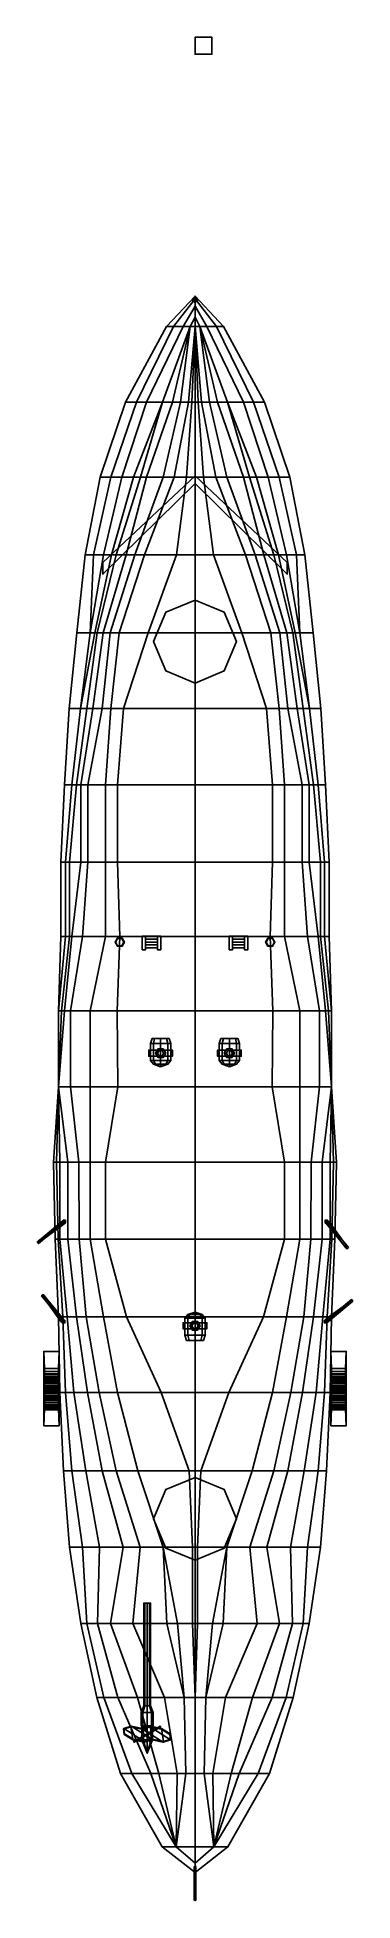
# Model space of a CAD drawing. Header units: millimetres. Extents: x -9 to 9, y -48 to 62.
import ezdxf

# ---------------------------------------------------------------- set-up
doc = ezdxf.new("R2010")
doc.units = ezdxf.units.MM
doc.layers.add('propeller', color=1, linetype='Continuous')

msp = doc.modelspace()

# ---------------------------------------------------------------- linework, layer by layer
for points in [[(1, 61.82, -21.33), (1, 61.82, -22.33), (0, 61.82, -22.33), (0, 61.82, -21.33)], [(1, 61.82, -22.33), (1, 60.82, -22.33), (0, 60.82, -22.33), (0, 61.82, -22.33)], [(0, 61.82, -22.33), (0, 60.82, -22.33), (0, 60.82, -21.33), (0, 61.82, -21.33)], [(0, 61.82, -21.33), (0, 60.82, -21.33), (1, 60.82, -21.33), (1, 61.82, -21.33)], [(1, 60.82, -21.33), (1, 60.82, -22.33), (1, 61.82, -22.33), (1, 61.82, -21.33)], [(0, 60.82, -21.33), (0, 60.82, -22.33), (1, 60.82, -22.33), (1, 60.82, -21.33)], [(0, 46.57, 5.04), (0, 46.41, 4.3), (-1.26, 44.79, 4.09), (-1.69, 44.79, 4.78)], [(0, 46.41, 4.3), (0, 45.98, 3.04), (-0.7, 44.79, 2.82), (-1.26, 44.79, 4.09)], [(0, 46.47, 5.02), (-0.15, 46.32, 5), (-0.12, 46.3, 9.74), (0, 46.42, 9.74)], [(-0.15, 46.32, 5), (0, 46.17, 4.98), (0, 46.18, 9.74), (-0.12, 46.3, 9.74)], [(0, 46.18, 9.74), (0.12, 46.3, 9.74), (0, 46.42, 9.74), (-0.12, 46.3, 9.74)], [(1.69, 44.79, 4.78), (1.26, 44.79, 4.09), (0, 46.41, 4.3), (0, 46.57, 5.04)], [(0.15, 46.32, 5), (0, 46.47, 5.02), (0, 46.42, 9.74), (0.12, 46.3, 9.74)], [(1.26, 44.79, 4.09), (0.7, 44.79, 2.82), (0, 45.98, 3.04), (0, 46.41, 4.3)], [(0, 46.17, 4.98), (0.15, 46.32, 5), (0.12, 46.3, 9.74), (0, 46.18, 9.74)], [(0, 29.88, 15.59), (0, 29.85, 15.55), (0, 46.17, 5.29), (0, 46.17, 5.37)], [(0, 46.17, 5.37), (0, 46.17, 5.29), (0, 29.85, 15.55), (0, 29.88, 15.59)], [(0, 45.98, 3.04), (0, 45.33, 0.89), (-0.28, 44.79, 0.64), (-0.7, 44.79, 2.82)], [(0, 45.33, 0.89), (0, 45.09, 0.39), (0, 44.79, 0.13), (-0.28, 44.79, 0.64)], [(0.7, 44.79, 2.82), (0.28, 44.79, 0.64), (0, 45.33, 0.89), (0, 45.98, 3.04)], [(0.28, 44.79, 0.64), (0, 44.79, 0.13), (0, 45.09, 0.39), (0, 45.33, 0.89)], [(-1.69, 44.79, 4.78), (-1.26, 44.79, 4.09), (-3.45, 40.33, 3.24), (-4.1, 40.33, 4.49)], [(-1.26, 44.79, 4.09), (-0.7, 44.79, 2.82), (-2.87, 40.33, 2.23), (-3.45, 40.33, 3.24)], [(-0.7, 44.79, 2.82), (-0.28, 44.79, 0.64), (-1.92, 40.33, 0.03), (-2.87, 40.33, 2.23)], [(-0.28, 44.79, 0.64), (-0.28, 44.79, 0.64), (-1.33, 40.33, -0.93), (-1.92, 40.33, 0.03)], [(-0.28, 44.79, 0.64), (-0.28, 44.79, 0.64), (-0.86, 40.33, -1.65), (-1.33, 40.33, -0.93)], [(-0.28, 44.79, 0.64), (0, 44.79, 0.13), (-0.39, 40.33, -2.22), (-0.86, 40.33, -1.65)], [(0, 44.79, 0.13), (0, 44.79, 0.13), (-0.19, 40.33, -2.43), (-0.39, 40.33, -2.22)], [(0, 44.79, 0.13), (0, 44.79, 0.13), (0.19, 40.33, -2.43), (0, 40.33, -2.57)], [(0.86, 40.33, -1.65), (0.39, 40.33, -2.22), (0, 44.79, 0.13), (0.28, 44.79, 0.64)], [(2.87, 40.33, 2.23), (1.92, 40.33, 0.03), (0.28, 44.79, 0.64), (0.7, 44.79, 2.82)], [(1.92, 40.33, 0.03), (1.33, 40.33, -0.93), (0.28, 44.79, 0.64)], [(3.45, 40.33, 3.24), (2.87, 40.33, 2.23), (0.7, 44.79, 2.82), (1.26, 44.79, 4.09)], [(4.1, 40.33, 4.49), (3.45, 40.33, 3.24), (1.26, 44.79, 4.09), (1.69, 44.79, 4.78)], [(-4.1, 40.33, 4.49), (-3.45, 40.33, 3.24), (-4.96, 35.9, 3.24), (-5.59, 35.9, 4.33)], [(-3.45, 40.33, 3.24), (-2.87, 40.33, 2.23), (-4.31, 35.9, 1.79), (-4.96, 35.9, 3.24)], [(-2.87, 40.33, 2.23), (-1.92, 40.33, 0.03), (-3.62, 35.9, 0.03), (-4.31, 35.9, 1.79)], [(-1.92, 40.33, 0.03), (-1.92, 40.33, 0.03), (-3.21, 35.9, -0.93), (-3.62, 35.9, 0.03)], [(-1.92, 40.33, 0.03), (-1.33, 40.33, -0.93), (-2.86, 35.9, -1.65), (-3.21, 35.9, -0.93)], [(-1.33, 40.33, -0.93), (-0.86, 40.33, -1.65), (-1.87, 35.9, -2.87), (-2.86, 35.9, -1.65)], [(-0.86, 40.33, -1.65), (-0.39, 40.33, -2.22), (-1.23, 35.9, -3.4), (-1.87, 35.9, -2.87)], [(-0.39, 40.33, -2.22), (-0.19, 40.33, -2.43), (-0.51, 35.9, -3.95), (-1.23, 35.9, -3.4)], [(0, 35.9, -4.18), (-0.51, 35.9, -3.95), (-0.19, 40.33, -2.43), (0, 40.33, -2.57)], [(0, 40.33, -2.57), (0.19, 40.33, -2.43), (0.51, 35.9, -3.95), (0, 35.9, -4.18)], [(1.23, 35.9, -3.4), (0.51, 35.9, -3.95), (0.19, 40.33, -2.43), (0.39, 40.33, -2.22)], [(1.87, 35.9, -2.87), (1.23, 35.9, -3.4), (0.39, 40.33, -2.22), (0.86, 40.33, -1.65)], [(2.86, 35.9, -1.65), (1.87, 35.9, -2.87), (0.86, 40.33, -1.65), (1.33, 40.33, -0.93)], [(3.21, 35.9, -0.93), (2.86, 35.9, -1.65), (1.33, 40.33, -0.93), (1.92, 40.33, 0.03)], [(4.31, 35.9, 1.79), (3.62, 35.9, 0.03), (1.92, 40.33, 0.03), (2.87, 40.33, 2.23)], [(3.62, 35.9, 0.03), (3.21, 35.9, -0.93), (1.92, 40.33, 0.03)], [(4.96, 35.9, 3.24), (4.31, 35.9, 1.79), (2.87, 40.33, 2.23), (3.45, 40.33, 3.24)], [(5.59, 35.9, 4.33), (4.96, 35.9, 3.24), (3.45, 40.33, 3.24), (4.1, 40.33, 4.49)], [(-5.59, 35.9, 4.33), (-4.96, 35.9, 3.24), (-5.99, 31.34, 3.24), (-6.49, 31.34, 4.13)], [(-4.96, 35.9, 3.24), (-4.31, 35.9, 1.79), (-5.4, 31.34, 1.4), (-5.99, 31.34, 3.24)], [(-5.43, 30.19, 4.07), (0, 35.53, 4.3), (0, 35.98, 5.21), (-5.43, 30.88, 4.65)], [(-5.43, 30.88, 4.65), (0, 35.98, 5.21), (0, 35.53, 4.3), (-5.43, 30.19, 4.07)], [(-4.31, 35.9, 1.79), (-3.62, 35.9, 0.03), (-4.93, 31.34, 0.03), (-5.4, 31.34, 1.4)], [(-3.62, 35.9, 0.03), (-3.21, 35.9, -0.93), (-4.66, 31.34, -0.93), (-4.93, 31.34, 0.03)], [(-3.21, 35.9, -0.93), (-2.86, 35.9, -1.65), (-4.07, 31.34, -2.2), (-4.66, 31.34, -0.93)], [(-2.86, 35.9, -1.65), (-1.87, 35.9, -2.87), (-3.56, 31.34, -2.87), (-4.07, 31.34, -2.2)], [(-1.87, 35.9, -2.87), (-1.23, 35.9, -3.4), (-2.97, 31.34, -3.4), (-3.56, 31.34, -2.87)], [(-1.23, 35.9, -3.4), (-0.51, 35.9, -3.95), (-1.1, 31.34, -4.25), (-2.97, 31.34, -3.4)], [(-0.51, 35.9, -3.95), (0, 35.9, -4.18), (0, 31.34, -4.31), (-1.1, 31.34, -4.25)], [(5.43, 30.88, 4.65), (0, 35.98, 5.21), (0, 35.53, 4.3), (5.43, 30.19, 4.07)], [(5.43, 30.19, 4.07), (0, 35.53, 4.3), (0, 35.98, 5.21), (5.43, 30.88, 4.65)], [(0, 35.9, -4.18), (0.51, 35.9, -3.95), (1.1, 31.34, -4.25), (0, 31.34, -4.31)], [(0.51, 35.9, -3.95), (1.23, 35.9, -3.4), (2.97, 31.34, -3.4), (1.1, 31.34, -4.25)], [(3.56, 31.34, -2.87), (2.97, 31.34, -3.4), (1.23, 35.9, -3.4), (1.87, 35.9, -2.87)], [(4.07, 31.34, -2.2), (3.56, 31.34, -2.87), (1.87, 35.9, -2.87), (2.86, 35.9, -1.65)], [(4.66, 31.34, -0.93), (4.07, 31.34, -2.2), (2.86, 35.9, -1.65), (3.21, 35.9, -0.93)], [(4.93, 31.34, 0.03), (4.66, 31.34, -0.93), (3.21, 35.9, -0.93), (3.62, 35.9, 0.03)], [(5.4, 31.34, 1.4), (4.93, 31.34, 0.03), (3.62, 35.9, 0.03), (4.31, 35.9, 1.79)], [(5.99, 31.34, 3.24), (5.4, 31.34, 1.4), (4.31, 35.9, 1.79), (4.96, 35.9, 3.24)], [(6.49, 31.34, 4.13), (5.99, 31.34, 3.24), (4.96, 35.9, 3.24), (5.59, 35.9, 4.33)], [(-6.49, 31.34, 4.13), (-5.99, 31.34, 3.24), (-6.18, 26.73, 1.01), (-6.98, 26.73, 4.04)], [(-5.4, 31.34, 1.4), (-4.93, 31.34, 0.03), (-5.92, 26.73, 0.03), (-6.18, 26.73, 1.01)], [(-5.99, 31.34, 3.24), (-5.4, 31.34, 1.4), (-6.18, 26.73, 1.01)], [(-4.93, 31.34, 0.03), (-4.66, 31.34, -0.93), (-5.77, 26.73, -0.93), (-5.92, 26.73, 0.03)], [(-4.66, 31.34, -0.93), (-4.07, 31.34, -2.2), (-5.41, 26.73, -2.2), (-5.77, 26.73, -0.93)], [(-4.07, 31.34, -2.2), (-3.56, 31.34, -2.87), (-5.01, 26.73, -2.87), (-5.41, 26.73, -2.2)], [(-3.56, 31.34, -2.87), (-2.97, 31.34, -3.4), (-4.48, 26.73, -3.4), (-5.01, 26.73, -2.87)], [(-2.97, 31.34, -3.4), (-1.1, 31.34, -4.25), (-2.77, 26.73, -4.25), (-4.48, 26.73, -3.4)], [(0, 26.73, -4.31), (-2.77, 26.73, -4.25), (-1.1, 31.34, -4.25), (0, 31.34, -4.31)], [(0, 31.34, -4.31), (1.1, 31.34, -4.25), (2.77, 26.73, -4.25), (0, 26.73, -4.31)], [(4.48, 26.73, -3.4), (2.77, 26.73, -4.25), (1.1, 31.34, -4.25), (2.97, 31.34, -3.4)], [(5.01, 26.73, -2.87), (4.48, 26.73, -3.4), (2.97, 31.34, -3.4), (3.56, 31.34, -2.87)], [(5.41, 26.73, -2.2), (5.01, 26.73, -2.87), (3.56, 31.34, -2.87), (4.07, 31.34, -2.2)], [(5.77, 26.73, -0.93), (5.41, 26.73, -2.2), (4.07, 31.34, -2.2), (4.66, 31.34, -0.93)], [(5.92, 26.73, 0.03), (5.77, 26.73, -0.93), (4.66, 31.34, -0.93), (4.93, 31.34, 0.03)], [(6.18, 26.73, 1.01), (5.92, 26.73, 0.03), (4.93, 31.34, 0.03), (5.4, 31.34, 1.4)], [(6.18, 26.73, 1.01), (6.18, 26.73, 1.01), (5.4, 31.34, 1.4), (5.99, 31.34, 3.24)], [(6.98, 26.73, 4.04), (6.18, 26.73, 1.01), (5.99, 31.34, 3.24), (6.49, 31.34, 4.13)], [(0, 29.88, 15.59), (0, 29.85, 15.55), (0, 29.4, 16.5), (0, 29.44, 16.56)], [(0, 29.44, 16.56), (0, 29.4, 16.5), (0, 29.85, 15.55), (0, 29.88, 15.59)], [(0, 29.82, 15.61), (0, 29.85, 15.55), (0, 28.89, 15.7), (0, 28.94, 15.74)], [(0, 28.94, 15.74), (0, 28.89, 15.7), (0, 29.85, 15.55), (0, 29.82, 15.61)], [(0, 28.66, 4.07), (-1.73, 27.95, 4.06), (-1.73, 27.95, 4.79), (0, 28.66, 4.79)], [(0, -3.11, 35.21), (0, -1.62, 34.3), (0, 29.4, 16.5), (0, 29.44, 16.56)], [(0, 29.44, 16.56), (0, 29.4, 16.5), (0, -1.62, 34.3), (0, -3.11, 35.21)], [(0, 28.97, 15.73), (0, 28.94, 15.74), (0, 29.4, 16.5), (0, 29.44, 16.47)], [(0, 29.44, 16.47), (0, 29.4, 16.5), (0, 28.94, 15.74), (0, 28.97, 15.73)], [(0, 28.94, 15.74), (0, 28.89, 15.7), (0, -3.11, 35.16), (0, -3.11, 35.21)], [(0, -3.11, 35.21), (0, -3.11, 35.16), (0, 28.89, 15.7), (0, 28.94, 15.74)], [(1.73, 27.95, 4.06), (0, 28.66, 4.07), (0, 28.66, 4.79), (1.73, 27.95, 4.79)], [(-1.73, 27.95, 4.06), (-2.44, 26.22, 4.02), (-2.44, 26.22, 4.79), (-1.73, 27.95, 4.79)], [(2.44, 26.22, 4.02), (1.73, 27.95, 4.06), (1.73, 27.95, 4.79), (2.44, 26.22, 4.79)], [(-6.98, 26.73, 4.04), (-6.18, 26.73, 1.01), (-6.75, 22.28, 0.05), (-7.42, 22.28, 3.92)], [(-5.92, 26.73, 0.03), (-5.77, 26.73, -0.93), (-6.38, 22.28, -1.85), (-6.75, 22.28, 0.05)], [(-6.18, 26.73, 1.01), (-5.92, 26.73, 0.03), (-6.75, 22.28, 0.05)], [(-5.77, 26.73, -0.93), (-5.41, 26.73, -2.2), (-6.02, 22.28, -2.75), (-6.38, 22.28, -1.85)], [(-5.41, 26.73, -2.2), (-5.01, 26.73, -2.87), (-5.47, 22.28, -3.42), (-6.02, 22.28, -2.75)], [(-5.01, 26.73, -2.87), (-4.48, 26.73, -3.4), (-4.97, 22.28, -3.76), (-5.47, 22.28, -3.42)], [(-4.48, 26.73, -3.4), (-2.77, 26.73, -4.25), (-4.22, 22.28, -4.04), (-4.97, 22.28, -3.76)], [(0, 22.28, -4.31), (-4.22, 22.28, -4.04), (-2.77, 26.73, -4.25), (0, 26.73, -4.31)], [(0, 26.73, -4.31), (2.77, 26.73, -4.25), (4.22, 22.28, -4.04), (0, 22.28, -4.31)], [(4.97, 22.28, -3.76), (4.22, 22.28, -4.04), (2.77, 26.73, -4.25), (4.48, 26.73, -3.4)], [(5.47, 22.28, -3.42), (4.97, 22.28, -3.76), (4.48, 26.73, -3.4), (5.01, 26.73, -2.87)], [(6.02, 22.28, -2.75), (5.47, 22.28, -3.42), (5.01, 26.73, -2.87), (5.41, 26.73, -2.2)], [(6.38, 22.28, -1.85), (6.02, 22.28, -2.75), (5.41, 26.73, -2.2), (5.77, 26.73, -0.93)], [(6.75, 22.28, 0.05), (6.38, 22.28, -1.85), (5.77, 26.73, -0.93), (5.92, 26.73, 0.03)], [(6.75, 22.28, 0.05), (6.75, 22.28, 0.05), (5.92, 26.73, 0.03), (6.18, 26.73, 1.01)], [(7.42, 22.28, 3.92), (6.75, 22.28, 0.05), (6.18, 26.73, 1.01), (6.98, 26.73, 4.04)], [(-2.44, 26.22, 4.02), (-1.73, 24.49, 3.97), (-1.73, 24.49, 4.79), (-2.44, 26.22, 4.79)], [(1.73, 24.49, 3.97), (2.44, 26.22, 4.02), (2.44, 26.22, 4.79), (1.73, 24.49, 4.79)], [(-1.73, 24.49, 3.97), (0, 23.78, 3.96), (0, 23.78, 4.79), (-1.73, 24.49, 4.79)], [(0, 23.78, 3.96), (1.73, 24.49, 3.97), (1.73, 24.49, 4.79), (0, 23.78, 4.79)], [(-7.42, 22.28, 3.92), (-6.75, 22.28, 0.05), (-7.26, 17.78, 0.05), (-7.7, 17.78, 3.79)], [(-6.75, 22.28, 0.05), (-6.38, 22.28, -1.85), (-6.99, 17.78, -1.85), (-7.26, 17.78, 0.05)], [(-6.38, 22.28, -1.85), (-6.02, 22.28, -2.75), (-6.73, 17.78, -2.75), (-6.99, 17.78, -1.85)], [(-6.02, 22.28, -2.75), (-5.47, 22.28, -3.42), (-6.33, 17.78, -3.42), (-6.73, 17.78, -2.75)], [(-5.47, 22.28, -3.42), (-4.97, 22.28, -3.76), (-5.29, 17.78, -4.05), (-6.33, 17.78, -3.42)], [(-4.97, 22.28, -3.76), (-4.22, 22.28, -4.04), (-4.58, 17.78, -4.44), (-5.29, 17.78, -4.05)], [(0, 17.78, -4.44), (-4.58, 17.78, -4.44), (-4.22, 22.28, -4.04), (0, 22.28, -4.31)], [(0, 22.28, -4.31), (4.22, 22.28, -4.04), (4.58, 17.78, -4.44), (0, 17.78, -4.44)], [(5.29, 17.78, -4.05), (4.58, 17.78, -4.44), (4.22, 22.28, -4.04), (4.97, 22.28, -3.76)], [(6.33, 17.78, -3.42), (5.29, 17.78, -4.05), (4.97, 22.28, -3.76), (5.47, 22.28, -3.42)], [(6.73, 17.78, -2.75), (6.33, 17.78, -3.42), (5.47, 22.28, -3.42), (6.02, 22.28, -2.75)], [(6.99, 17.78, -1.85), (6.73, 17.78, -2.75), (6.02, 22.28, -2.75), (6.38, 22.28, -1.85)], [(7.26, 17.78, 0.05), (6.99, 17.78, -1.85), (6.38, 22.28, -1.85), (6.75, 22.28, 0.05)], [(7.7, 17.78, 3.79), (7.26, 17.78, 0.05), (6.75, 22.28, 0.05), (7.42, 22.28, 3.92)], [(-7.7, 17.78, 3.79), (-7.26, 17.78, 0.05), (-7.65, 13.23, 0.05), (-7.91, 13.23, 3.65)], [(-7.26, 17.78, 0.05), (-6.99, 17.78, -1.85), (-7.4, 13.23, -1.85), (-7.65, 13.23, 0.05)], [(-6.99, 17.78, -1.85), (-6.73, 17.78, -2.75), (-6.73, 13.23, -2.75), (-7.4, 13.23, -1.85)], [(-6.73, 17.78, -2.75), (-6.33, 17.78, -3.42), (-6.33, 13.23, -3.42), (-6.73, 13.23, -2.75)], [(-6.33, 17.78, -3.42), (-5.29, 17.78, -4.05), (-5.29, 13.23, -4.05), (-6.33, 13.23, -3.42)], [(-5.29, 17.78, -4.05), (-4.58, 17.78, -4.44), (-4.58, 13.23, -4.44), (-5.29, 13.23, -4.05)], [(0, 13.23, -4.44), (-4.58, 13.23, -4.44), (-4.58, 17.78, -4.44), (0, 17.78, -4.44)], [(0, 17.78, -4.44), (4.58, 17.78, -4.44), (4.58, 13.23, -4.44), (0, 13.23, -4.44)], [(5.29, 13.23, -4.05), (4.58, 13.23, -4.44), (4.58, 17.78, -4.44), (5.29, 17.78, -4.05)], [(6.33, 13.23, -3.42), (5.29, 13.23, -4.05), (5.29, 17.78, -4.05), (6.33, 17.78, -3.42)], [(6.73, 13.23, -2.75), (6.33, 13.23, -3.42), (6.33, 17.78, -3.42), (6.73, 17.78, -2.75)], [(7.4, 13.23, -1.85), (6.73, 13.23, -2.75), (6.73, 17.78, -2.75), (6.99, 17.78, -1.85)], [(7.65, 13.23, 0.05), (7.4, 13.23, -1.85), (6.99, 17.78, -1.85), (7.26, 17.78, 0.05)], [(7.91, 13.23, 3.65), (7.65, 13.23, 0.05), (7.26, 17.78, 0.05), (7.7, 17.78, 3.79)], [(-7.91, 13.23, 3.65), (-7.65, 13.23, 0.05), (-7.65, 8.84, 0.05), (-7.91, 8.84, 3.65)], [(-7.65, 13.23, 0.05), (-7.4, 13.23, -1.85), (-7.4, 8.84, -1.85), (-7.65, 8.84, 0.05)], [(-7.4, 13.23, -1.85), (-6.73, 13.23, -2.75), (-7.26, 8.84, -2.75), (-7.4, 8.84, -1.85)], [(-6.73, 13.23, -2.75), (-6.33, 13.23, -3.42), (-6.63, 8.84, -3.67), (-7.26, 8.84, -2.75)], [(-6.33, 13.23, -3.42), (-5.29, 13.23, -4.05), (-5.29, 8.84, -4.29), (-6.63, 8.84, -3.67)], [(-5.29, 13.23, -4.05), (-4.58, 13.23, -4.44), (-4.43, 8.84, -4.44), (-5.29, 8.84, -4.29)], [(0, 8.84, -4.44), (-4.43, 8.84, -4.44), (-4.58, 13.23, -4.44), (0, 13.23, -4.44)], [(0, 13.23, -4.44), (4.58, 13.23, -4.44), (4.43, 8.84, -4.44), (0, 8.84, -4.44)], [(5.29, 8.84, -4.29), (4.43, 8.84, -4.44), (4.58, 13.23, -4.44), (5.29, 13.23, -4.05)], [(6.63, 8.84, -3.67), (5.29, 8.84, -4.29), (5.29, 13.23, -4.05), (6.33, 13.23, -3.42)], [(7.26, 8.84, -2.75), (6.63, 8.84, -3.67), (6.33, 13.23, -3.42), (6.73, 13.23, -2.75)], [(7.4, 8.84, -1.85), (7.26, 8.84, -2.75), (6.73, 13.23, -2.75), (7.4, 13.23, -1.85)], [(7.65, 8.84, 0.05), (7.4, 8.84, -1.85), (7.4, 13.23, -1.85), (7.65, 13.23, 0.05)], [(7.91, 8.84, 3.65), (7.65, 8.84, 0.05), (7.65, 13.23, 0.05), (7.91, 13.23, 3.65)], [(-7.91, 8.84, 3.65), (-7.65, 8.84, 0.05), (-8.06, 4.47, 0.05), (-8.06, 4.47, 3.52)], [(-7.65, 8.84, 0.05), (-7.4, 8.84, -1.85), (-7.87, 4.47, -1.85), (-8.06, 4.47, 0.05)], [(-7.4, 8.84, -1.85), (-7.26, 8.84, -2.75), (-7.7, 4.47, -2.91), (-7.87, 4.47, -1.85)], [(-7.26, 8.84, -2.75), (-6.63, 8.84, -3.67), (-7.35, 4.47, -3.67), (-7.7, 4.47, -2.91)], [(-6.63, 8.84, -3.67), (-5.29, 8.84, -4.29), (-6.19, 4.47, -4.29), (-7.35, 4.47, -3.67)], [(-5.29, 8.84, -4.29), (-4.43, 8.84, -4.44), (-4.59, 4.47, -4.44), (-6.19, 4.47, -4.29)], [(0, 4.47, -4.44), (-4.59, 4.47, -4.44), (-4.43, 8.84, -4.44), (0, 8.84, -4.44)], [(-3.12, 8.07, 8.19), (-2.92, 8.07, 8.19), (-2.92, 8.86, 9.11), (-3.12, 8.86, 9.11)], [(-2.92, 8.69, 8.91), (-2.22, 8.69, 8.91), (-2.22, 8.86, 8.91), (-2.92, 8.86, 8.91)], [(-2.92, 8.07, 8.19), (-2.92, 8.25, 8.19), (-2.92, 8.86, 8.91), (-2.92, 8.86, 9.11)], [(-2.22, 8.07, 8.19), (-2.02, 8.07, 8.19), (-2.02, 8.86, 9.11), (-2.22, 8.86, 9.11)], [(-2.22, 8.25, 8.19), (-2.22, 8.07, 8.19), (-2.22, 8.86, 9.11), (-2.22, 8.86, 8.91)], [(0, 8.84, -4.44), (4.43, 8.84, -4.44), (4.59, 4.47, -4.44), (0, 4.47, -4.44)], [(2.02, 8.07, 8.19), (2.22, 8.07, 8.19), (2.22, 8.86, 9.11), (2.02, 8.86, 9.11)], [(2.22, 8.07, 8.19), (2.22, 8.25, 8.19), (2.22, 8.86, 8.91), (2.22, 8.86, 9.11)], [(2.22, 8.69, 8.91), (2.92, 8.69, 8.91), (2.92, 8.86, 8.91), (2.22, 8.86, 8.91)], [(2.92, 8.25, 8.19), (2.92, 8.07, 8.19), (2.92, 8.86, 9.11), (2.92, 8.86, 8.91)], [(2.92, 8.07, 8.19), (3.12, 8.07, 8.19), (3.12, 8.86, 9.11), (2.92, 8.86, 9.11)], [(6.19, 4.47, -4.29), (4.59, 4.47, -4.44), (4.43, 8.84, -4.44), (5.29, 8.84, -4.29)], [(7.35, 4.47, -3.67), (6.19, 4.47, -4.29), (5.29, 8.84, -4.29), (6.63, 8.84, -3.67)], [(7.7, 4.47, -2.91), (7.35, 4.47, -3.67), (6.63, 8.84, -3.67), (7.26, 8.84, -2.75)], [(7.87, 4.47, -1.85), (7.7, 4.47, -2.91), (7.26, 8.84, -2.75), (7.4, 8.84, -1.85)], [(8.06, 4.47, 0.05), (7.87, 4.47, -1.85), (7.4, 8.84, -1.85), (7.65, 8.84, 0.05)], [(8.06, 4.47, 3.52), (8.06, 4.47, 0.05), (7.65, 8.84, 0.05), (7.91, 8.84, 3.65)], [(-4.69, 8.52, 9.19), (-4.57, 8.74, 9.19), (-4.58, 8.76, 9.16), (-4.72, 8.52, 9.16)], [(-4.58, 8.76, 9.11), (-4.72, 8.52, 9.11), (-4.72, 8.52, 9.16), (-4.58, 8.76, 9.16)], [(-4.57, 8.3, 9.19), (-4.69, 8.52, 9.19), (-4.72, 8.52, 9.16), (-4.58, 8.28, 9.16)], [(-4.72, 8.52, 9.11), (-4.58, 8.28, 9.11), (-4.58, 8.28, 9.16), (-4.72, 8.52, 9.16)], [(-4.57, 8.74, 9.19), (-4.69, 8.52, 9.19), (-4.69, 8.52, 9.8), (-4.57, 8.74, 9.8)], [(-4.69, 8.52, 9.19), (-4.57, 8.3, 9.19), (-4.57, 8.3, 9.8), (-4.69, 8.52, 9.8)], [(-4.57, 8.74, 9.19), (-4.32, 8.74, 9.19), (-4.3, 8.76, 9.16), (-4.58, 8.76, 9.16)], [(-4.3, 8.76, 9.11), (-4.58, 8.76, 9.11), (-4.58, 8.76, 9.16), (-4.3, 8.76, 9.16)], [(-4.32, 8.3, 9.19), (-4.57, 8.3, 9.19), (-4.58, 8.28, 9.16), (-4.3, 8.28, 9.16)], [(-4.58, 8.28, 9.11), (-4.3, 8.28, 9.11), (-4.3, 8.28, 9.16), (-4.58, 8.28, 9.16)], [(-4.32, 8.74, 9.19), (-4.57, 8.74, 9.19), (-4.57, 8.74, 9.8), (-4.32, 8.74, 9.8)], [(-4.57, 8.3, 9.19), (-4.32, 8.3, 9.19), (-4.32, 8.3, 9.8), (-4.57, 8.3, 9.8)], [(-4.32, 8.74, 9.19), (-4.19, 8.52, 9.19), (-4.16, 8.52, 9.16), (-4.3, 8.76, 9.16)], [(-4.19, 8.52, 9.19), (-4.32, 8.74, 9.19), (-4.32, 8.74, 9.8), (-4.19, 8.52, 9.8)], [(-4.32, 8.3, 9.19), (-4.19, 8.52, 9.19), (-4.19, 8.52, 9.8), (-4.32, 8.3, 9.8)], [(-4.19, 8.52, 9.19), (-4.32, 8.3, 9.19), (-4.3, 8.28, 9.16), (-4.16, 8.52, 9.16)], [(-4.16, 8.52, 9.11), (-4.3, 8.76, 9.11), (-4.3, 8.76, 9.16), (-4.16, 8.52, 9.16)], [(-4.3, 8.28, 9.11), (-4.16, 8.52, 9.11), (-4.16, 8.52, 9.16), (-4.3, 8.28, 9.16)], [(-2.92, 8.52, 8.71), (-2.22, 8.52, 8.71), (-2.22, 8.69, 8.71), (-2.92, 8.69, 8.71)], [(-2.92, 8.69, 8.89), (-2.22, 8.69, 8.89), (-2.22, 8.69, 8.91), (-2.92, 8.69, 8.91)], [(-2.92, 8.35, 8.51), (-2.22, 8.35, 8.51), (-2.22, 8.52, 8.51), (-2.92, 8.52, 8.51)], [(-2.92, 8.52, 8.69), (-2.22, 8.52, 8.69), (-2.22, 8.52, 8.71), (-2.92, 8.52, 8.71)], [(-2.92, 8.35, 8.49), (-2.22, 8.35, 8.49), (-2.22, 8.35, 8.51), (-2.92, 8.35, 8.51)], [(-2.92, 8.18, 8.31), (-2.22, 8.18, 8.31), (-2.22, 8.35, 8.31), (-2.92, 8.35, 8.31)], [(-2.92, 8.18, 8.29), (-2.22, 8.18, 8.29), (-2.22, 8.18, 8.31), (-2.92, 8.18, 8.31)], [(2.22, 8.52, 8.71), (2.92, 8.52, 8.71), (2.92, 8.69, 8.71), (2.22, 8.69, 8.71)], [(2.22, 8.69, 8.89), (2.92, 8.69, 8.89), (2.92, 8.69, 8.91), (2.22, 8.69, 8.91)], [(2.22, 8.35, 8.51), (2.92, 8.35, 8.51), (2.92, 8.52, 8.51), (2.22, 8.52, 8.51)], [(2.22, 8.52, 8.69), (2.92, 8.52, 8.69), (2.92, 8.52, 8.71), (2.22, 8.52, 8.71)], [(2.22, 8.18, 8.31), (2.92, 8.18, 8.31), (2.92, 8.35, 8.31), (2.22, 8.35, 8.31)], [(2.22, 8.35, 8.49), (2.92, 8.35, 8.49), (2.92, 8.35, 8.51), (2.22, 8.35, 8.51)], [(2.22, 8.18, 8.29), (2.92, 8.18, 8.29), (2.92, 8.18, 8.31), (2.22, 8.18, 8.31)], [(4.3, 8.76, 9.11), (4.16, 8.52, 9.11), (4.16, 8.52, 9.16), (4.3, 8.76, 9.16)], [(4.19, 8.52, 9.19), (4.32, 8.74, 9.19), (4.3, 8.76, 9.16), (4.16, 8.52, 9.16)], [(4.16, 8.52, 9.11), (4.3, 8.28, 9.11), (4.3, 8.28, 9.16), (4.16, 8.52, 9.16)], [(4.32, 8.3, 9.19), (4.19, 8.52, 9.19), (4.16, 8.52, 9.16), (4.3, 8.28, 9.16)], [(4.32, 8.74, 9.19), (4.19, 8.52, 9.19), (4.19, 8.52, 9.8), (4.32, 8.74, 9.8)], [(4.19, 8.52, 9.19), (4.32, 8.3, 9.19), (4.32, 8.3, 9.8), (4.19, 8.52, 9.8)], [(4.58, 8.76, 9.11), (4.3, 8.76, 9.11), (4.3, 8.76, 9.16), (4.58, 8.76, 9.16)], [(4.32, 8.74, 9.19), (4.57, 8.74, 9.19), (4.58, 8.76, 9.16), (4.3, 8.76, 9.16)], [(4.57, 8.3, 9.19), (4.32, 8.3, 9.19), (4.3, 8.28, 9.16), (4.58, 8.28, 9.16)], [(4.3, 8.28, 9.11), (4.58, 8.28, 9.11), (4.58, 8.28, 9.16), (4.3, 8.28, 9.16)], [(4.57, 8.74, 9.19), (4.32, 8.74, 9.19), (4.32, 8.74, 9.8), (4.57, 8.74, 9.8)], [(4.32, 8.3, 9.19), (4.57, 8.3, 9.19), (4.57, 8.3, 9.8), (4.32, 8.3, 9.8)], [(4.57, 8.74, 9.19), (4.69, 8.52, 9.19), (4.72, 8.52, 9.16), (4.58, 8.76, 9.16)], [(4.69, 8.52, 9.19), (4.57, 8.74, 9.19), (4.57, 8.74, 9.8), (4.69, 8.52, 9.8)], [(4.69, 8.52, 9.19), (4.57, 8.3, 9.19), (4.58, 8.28, 9.16), (4.72, 8.52, 9.16)], [(4.57, 8.3, 9.19), (4.69, 8.52, 9.19), (4.69, 8.52, 9.8), (4.57, 8.3, 9.8)], [(4.72, 8.52, 9.11), (4.58, 8.76, 9.11), (4.58, 8.76, 9.16), (4.72, 8.52, 9.16)], [(4.58, 8.28, 9.11), (4.72, 8.52, 9.11), (4.72, 8.52, 9.16), (4.58, 8.28, 9.16)], [(-7.87, 4.47, -1.85), (-7.7, 4.47, -2.91), (-8.05, 0, -2.91), (-8.06, 0, -1.85)], [(-8.06, 4.47, 3.52), (-8.06, 4.47, 0.05), (-8.06, 0, 0.05), (-8.06, 0, 3.52)], [(-8.06, 4.47, 0.05), (-7.87, 4.47, -1.85), (-8.06, 0, -1.85), (-8.06, 0, 0.05)], [(-7.7, 4.47, -2.91), (-7.35, 4.47, -3.67), (-7.35, 0, -3.97), (-8.05, 0, -2.91)], [(-7.35, 4.47, -3.67), (-6.19, 4.47, -4.29), (-6.19, 0, -4.29), (-7.35, 0, -3.97)], [(-6.19, 4.47, -4.29), (-4.59, 4.47, -4.44), (-4.56, 0, -4.44), (-6.19, 0, -4.29)], [(0, 0, -4.44), (-4.56, 0, -4.44), (-4.59, 4.47, -4.44), (0, 4.47, -4.44)], [(0, 4.47, -4.44), (4.59, 4.47, -4.44), (4.56, 0, -4.44), (0, 0, -4.44)], [(6.19, 0, -4.29), (4.56, 0, -4.44), (4.59, 4.47, -4.44), (6.19, 4.47, -4.29)], [(7.35, 0, -3.97), (6.19, 0, -4.29), (6.19, 4.47, -4.29), (7.35, 4.47, -3.67)], [(8.05, 0, -2.91), (7.35, 0, -3.97), (7.35, 4.47, -3.67), (7.7, 4.47, -2.91)], [(8.06, 0, -1.85), (8.05, 0, -2.91), (7.7, 4.47, -2.91), (7.87, 4.47, -1.85)], [(8.06, 0, 0.05), (8.06, 0, -1.85), (7.87, 4.47, -1.85), (8.06, 4.47, 0.05)], [(8.06, 0, 3.52), (8.06, 0, 0.05), (8.06, 4.47, 0.05), (8.06, 4.47, 3.52)], [(-2.63, 2.54, 22.1), (-2.45, 2.54, 22.52), (-2.38, 2.84, 22.45), (-2.53, 2.84, 22.1)], [(-2.45, 2.54, 21.68), (-2.63, 2.54, 22.1), (-2.53, 2.84, 22.1), (-2.38, 2.84, 21.75)], [(-2.63, 2.54, 22.1), (-2.45, 2.54, 21.68), (-2.45, 1.54, 21.68), (-2.63, 1.54, 22.1)], [(-2.45, 2.54, 22.52), (-2.63, 2.54, 22.1), (-2.63, 1.54, 22.1), (-2.45, 1.54, 22.52)], [(-2.53, 2.84, 22.1), (-1.68, 2.84, 22.45), (-1.53, 2.84, 22.1), (-2.38, 2.84, 21.75)], [(-2.38, 2.84, 22.45), (-2.03, 2.84, 22.6), (-1.68, 2.84, 22.45), (-2.53, 2.84, 22.1)], [(-2.03, 2.54, 21.5), (-2.45, 2.54, 21.68), (-2.38, 2.84, 21.75), (-2.03, 2.84, 21.6)], [(-2.45, 2.54, 22.52), (-2.03, 2.54, 22.7), (-2.03, 2.84, 22.6), (-2.38, 2.84, 22.45)], [(-2.45, 2.54, 21.68), (-2.03, 2.54, 21.5), (-2.03, 1.54, 21.5), (-2.45, 1.54, 21.68)], [(-2.03, 2.54, 22.7), (-2.45, 2.54, 22.52), (-2.45, 1.54, 22.52), (-2.03, 1.54, 22.7)], [(-2.38, 2.84, 21.75), (-1.53, 2.84, 22.1), (-1.68, 2.84, 21.75), (-2.03, 2.84, 21.6)], [(-2.21, 1.98, 21.16), (-2.12, 2.14, 21.16), (-2.18, 2.24, 20.47), (-2.33, 1.98, 20.47)], [(-2.12, 2.14, 21.16), (-1.94, 2.14, 21.16), (-1.88, 2.24, 20.47), (-2.18, 2.24, 20.47)], [(-1.61, 2.54, 21.68), (-2.03, 2.54, 21.5), (-2.03, 2.84, 21.6), (-1.68, 2.84, 21.75)], [(-2.03, 2.54, 22.7), (-1.61, 2.54, 22.52), (-1.68, 2.84, 22.45), (-2.03, 2.84, 22.6)], [(-2.03, 2.54, 21.5), (-1.61, 2.54, 21.68), (-1.61, 1.54, 21.68), (-2.03, 1.54, 21.5)], [(-1.61, 2.54, 22.52), (-2.03, 2.54, 22.7), (-2.03, 1.54, 22.7), (-1.61, 1.54, 22.52)], [(-1.94, 2.14, 21.16), (-1.85, 1.98, 21.16), (-1.73, 1.98, 20.47), (-1.88, 2.24, 20.47)], [(-1.61, 2.54, 22.52), (-1.43, 2.54, 22.1), (-1.53, 2.84, 22.1), (-1.68, 2.84, 22.45)], [(-1.43, 2.54, 22.1), (-1.61, 2.54, 21.68), (-1.68, 2.84, 21.75), (-1.53, 2.84, 22.1)], [(-1.61, 2.54, 21.68), (-1.43, 2.54, 22.1), (-1.43, 1.54, 22.1), (-1.61, 1.54, 21.68)], [(-1.43, 2.54, 22.1), (-1.61, 2.54, 22.52), (-1.61, 1.54, 22.52), (-1.43, 1.54, 22.1)], [(1.61, 2.54, 18.13), (1.43, 2.54, 18.55), (1.53, 2.84, 18.55), (1.68, 2.84, 18.2)], [(1.43, 2.54, 18.55), (1.61, 2.54, 18.97), (1.68, 2.84, 18.9), (1.53, 2.84, 18.55)], [(1.61, 2.54, 18.97), (1.43, 2.54, 18.55), (1.43, 1.54, 18.55), (1.61, 1.54, 18.97)], [(1.43, 2.54, 18.55), (1.61, 2.54, 18.13), (1.61, 1.54, 18.13), (1.43, 1.54, 18.55)], [(1.68, 2.84, 18.9), (2.03, 2.84, 19.05), (2.38, 2.84, 18.9), (1.53, 2.84, 18.55)], [(1.53, 2.84, 18.55), (2.38, 2.84, 18.9), (2.53, 2.84, 18.55), (1.68, 2.84, 18.2)], [(2.03, 2.54, 17.95), (1.61, 2.54, 18.13), (1.68, 2.84, 18.2), (2.03, 2.84, 18.05)], [(1.61, 2.54, 18.97), (2.03, 2.54, 19.15), (2.03, 2.84, 19.05), (1.68, 2.84, 18.9)], [(1.61, 2.54, 18.13), (2.03, 2.54, 17.95), (2.03, 1.54, 17.95), (1.61, 1.54, 18.13)], [(2.03, 2.54, 19.15), (1.61, 2.54, 18.97), (1.61, 1.54, 18.97), (2.03, 1.54, 19.15)], [(1.68, 2.84, 18.2), (2.53, 2.84, 18.55), (2.38, 2.84, 18.2), (2.03, 2.84, 18.05)], [(1.85, 1.98, 17.61), (1.94, 2.14, 17.61), (1.88, 2.24, 16.92), (1.73, 1.98, 16.92)], [(1.94, 2.14, 17.61), (2.12, 2.14, 17.61), (2.18, 2.24, 16.92), (1.88, 2.24, 16.92)], [(2.45, 2.54, 18.13), (2.03, 2.54, 17.95), (2.03, 2.84, 18.05), (2.38, 2.84, 18.2)], [(2.03, 2.54, 19.15), (2.45, 2.54, 18.97), (2.38, 2.84, 18.9), (2.03, 2.84, 19.05)], [(2.03, 2.54, 17.95), (2.45, 2.54, 18.13), (2.45, 1.54, 18.13), (2.03, 1.54, 17.95)], [(2.45, 2.54, 18.97), (2.03, 2.54, 19.15), (2.03, 1.54, 19.15), (2.45, 1.54, 18.97)], [(2.12, 2.14, 17.61), (2.21, 1.98, 17.61), (2.33, 1.98, 16.92), (2.18, 2.24, 16.92)], [(2.63, 2.54, 18.55), (2.45, 2.54, 18.13), (2.38, 2.84, 18.2), (2.53, 2.84, 18.55)], [(2.45, 2.54, 18.97), (2.63, 2.54, 18.55), (2.53, 2.84, 18.55), (2.38, 2.84, 18.9)], [(2.63, 2.54, 18.55), (2.45, 2.54, 18.97), (2.45, 1.54, 18.97), (2.63, 1.54, 18.55)], [(2.45, 2.54, 18.13), (2.63, 2.54, 18.55), (2.63, 1.54, 18.55), (2.45, 1.54, 18.13)], [(-2.73, 2.16, 21.16), (-2.73, 1.8, 21.16), (-2.73, 1.88, 22.16), (-2.73, 2.16, 22.16)], [(-2.63, 2.16, 22.16), (-2.63, 2.16, 21.26), (-2.73, 2.16, 21.16), (-2.73, 2.16, 22.16)], [(-1.33, 2.16, 21.16), (-1.33, 1.8, 21.16), (-2.73, 1.8, 21.16), (-2.73, 2.16, 21.16)], [(-2.63, 2.16, 21.26), (-1.43, 2.16, 21.26), (-1.33, 2.16, 21.16), (-2.73, 2.16, 21.16)], [(-2.73, 2.16, 22.16), (-2.73, 1.88, 22.16), (-2.63, 1.88, 22.16), (-2.63, 2.16, 22.16)], [(-2.73, 1.88, 22.16), (-2.73, 1.8, 21.16), (-2.63, 1.8, 21.26), (-2.63, 1.88, 22.16)], [(-2.73, 1.8, 21.16), (-1.33, 1.8, 21.16), (-1.43, 1.8, 21.26), (-2.63, 1.8, 21.26)], [(-2.63, 1.88, 22.16), (-2.63, 1.8, 21.26), (-2.63, 2.16, 21.26), (-2.63, 2.16, 22.16)], [(-2.63, 1.8, 21.26), (-1.43, 1.8, 21.26), (-1.43, 2.16, 21.26), (-2.63, 2.16, 21.26)], [(-2.33, 1.32, 22.4), (-2.45, 1.54, 22.52), (-2.63, 1.54, 22.1), (-2.45, 1.32, 22.1)], [(-2.45, 1.32, 22.1), (-2.63, 1.54, 22.1), (-2.45, 1.54, 21.68), (-2.33, 1.32, 21.8)], [(-2.33, 1.32, 21.8), (-2.45, 1.54, 21.68), (-2.03, 1.54, 21.5), (-2.03, 1.32, 21.68)], [(-2.03, 1.32, 22.52), (-2.03, 1.54, 22.7), (-2.45, 1.54, 22.52), (-2.33, 1.32, 22.4)], [(-2.03, 1.18, 22.1), (-2.33, 1.32, 22.4), (-2.45, 1.32, 22.1), (-2.03, 1.18, 22.1)], [(-2.03, 1.18, 22.1), (-2.45, 1.32, 22.1), (-2.33, 1.32, 21.8), (-2.03, 1.18, 22.1)], [(-2.12, 1.82, 21.16), (-2.21, 1.98, 21.16), (-2.33, 1.98, 20.47), (-2.18, 1.72, 20.47)], [(-2.03, 1.18, 22.1), (-2.03, 1.32, 22.52), (-2.33, 1.32, 22.4), (-2.03, 1.18, 22.1)], [(-2.03, 1.18, 22.1), (-2.33, 1.32, 21.8), (-2.03, 1.32, 21.68), (-2.03, 1.18, 22.1)], [(-1.94, 1.82, 21.16), (-2.12, 1.82, 21.16), (-2.18, 1.72, 20.47), (-1.88, 1.72, 20.47)], [(-2.03, 1.32, 21.68), (-2.03, 1.54, 21.5), (-1.61, 1.54, 21.68), (-1.73, 1.32, 21.8)], [(-1.73, 1.32, 22.4), (-1.61, 1.54, 22.52), (-2.03, 1.54, 22.7), (-2.03, 1.32, 22.52)], [(-2.03, 1.18, 22.1), (-1.73, 1.32, 22.4), (-2.03, 1.32, 22.52), (-2.03, 1.18, 22.1)], [(-2.03, 1.18, 22.1), (-1.61, 1.32, 22.1), (-1.73, 1.32, 22.4), (-2.03, 1.18, 22.1)], [(-2.03, 1.18, 22.1), (-1.73, 1.32, 21.8), (-1.61, 1.32, 22.1), (-2.03, 1.18, 22.1)], [(-2.03, 1.18, 22.1), (-2.03, 1.32, 21.68), (-1.73, 1.32, 21.8), (-2.03, 1.18, 22.1)], [(-1.85, 1.98, 21.16), (-1.94, 1.82, 21.16), (-1.88, 1.72, 20.47), (-1.73, 1.98, 20.47)], [(-1.61, 1.32, 22.1), (-1.43, 1.54, 22.1), (-1.61, 1.54, 22.52), (-1.73, 1.32, 22.4)], [(-1.73, 1.32, 21.8), (-1.61, 1.54, 21.68), (-1.43, 1.54, 22.1), (-1.61, 1.32, 22.1)], [(-1.43, 2.16, 21.26), (-1.43, 1.8, 21.26), (-1.43, 1.88, 22.16), (-1.43, 2.16, 22.16)], [(-1.33, 2.16, 22.16), (-1.33, 2.16, 21.16), (-1.43, 2.16, 21.26), (-1.43, 2.16, 22.16)], [(-1.43, 2.16, 22.16), (-1.43, 1.88, 22.16), (-1.33, 1.88, 22.16), (-1.33, 2.16, 22.16)], [(-1.43, 1.88, 22.16), (-1.43, 1.8, 21.26), (-1.33, 1.8, 21.16), (-1.33, 1.88, 22.16)], [(-1.33, 1.88, 22.16), (-1.33, 1.8, 21.16), (-1.33, 2.16, 21.16), (-1.33, 2.16, 22.16)], [(1.43, 2.16, 18.61), (1.43, 2.16, 17.71), (1.33, 2.16, 17.61), (1.33, 2.16, 18.61)], [(1.33, 2.16, 17.61), (1.33, 1.8, 17.61), (1.33, 1.88, 18.61), (1.33, 2.16, 18.61)], [(1.43, 2.16, 17.71), (2.63, 2.16, 17.71), (2.73, 2.16, 17.61), (1.33, 2.16, 17.61)], [(2.73, 2.16, 17.61), (2.73, 1.8, 17.61), (1.33, 1.8, 17.61), (1.33, 2.16, 17.61)], [(1.33, 2.16, 18.61), (1.33, 1.88, 18.61), (1.43, 1.88, 18.61), (1.43, 2.16, 18.61)], [(1.33, 1.88, 18.61), (1.33, 1.8, 17.61), (1.43, 1.8, 17.71), (1.43, 1.88, 18.61)], [(1.33, 1.8, 17.61), (2.73, 1.8, 17.61), (2.63, 1.8, 17.71), (1.43, 1.8, 17.71)], [(1.43, 1.88, 18.61), (1.43, 1.8, 17.71), (1.43, 2.16, 17.71), (1.43, 2.16, 18.61)], [(1.43, 1.8, 17.71), (2.63, 1.8, 17.71), (2.63, 2.16, 17.71), (1.43, 2.16, 17.71)], [(1.61, 1.32, 18.55), (1.43, 1.54, 18.55), (1.61, 1.54, 18.13), (1.73, 1.32, 18.25)], [(1.73, 1.32, 18.85), (1.61, 1.54, 18.97), (1.43, 1.54, 18.55), (1.61, 1.32, 18.55)], [(1.73, 1.32, 18.25), (1.61, 1.54, 18.13), (2.03, 1.54, 17.95), (2.03, 1.32, 18.13)], [(2.03, 1.32, 18.97), (2.03, 1.54, 19.15), (1.61, 1.54, 18.97), (1.73, 1.32, 18.85)], [(2.03, 1.18, 18.55), (1.61, 1.32, 18.55), (1.73, 1.32, 18.25), (2.03, 1.18, 18.55)], [(2.03, 1.18, 18.55), (1.73, 1.32, 18.85), (1.61, 1.32, 18.55), (2.03, 1.18, 18.55)], [(1.94, 1.82, 17.61), (1.85, 1.98, 17.61), (1.73, 1.98, 16.92), (1.88, 1.72, 16.92)], [(2.03, 1.18, 18.55), (1.73, 1.32, 18.25), (2.03, 1.32, 18.13), (2.03, 1.18, 18.55)], [(2.03, 1.18, 18.55), (2.03, 1.32, 18.97), (1.73, 1.32, 18.85), (2.03, 1.18, 18.55)], [(2.12, 1.82, 17.61), (1.94, 1.82, 17.61), (1.88, 1.72, 16.92), (2.18, 1.72, 16.92)], [(2.03, 1.32, 18.13), (2.03, 1.54, 17.95), (2.45, 1.54, 18.13), (2.33, 1.32, 18.25)], [(2.33, 1.32, 18.85), (2.45, 1.54, 18.97), (2.03, 1.54, 19.15), (2.03, 1.32, 18.97)], [(2.03, 1.18, 18.55), (2.03, 1.32, 18.13), (2.33, 1.32, 18.25), (2.03, 1.18, 18.55)], [(2.03, 1.18, 18.55), (2.33, 1.32, 18.25), (2.45, 1.32, 18.55), (2.03, 1.18, 18.55)], [(2.03, 1.18, 18.55), (2.45, 1.32, 18.55), (2.33, 1.32, 18.85), (2.03, 1.18, 18.55)], [(2.03, 1.18, 18.55), (2.33, 1.32, 18.85), (2.03, 1.32, 18.97), (2.03, 1.18, 18.55)], [(2.21, 1.98, 17.61), (2.12, 1.82, 17.61), (2.18, 1.72, 16.92), (2.33, 1.98, 16.92)], [(2.33, 1.32, 18.25), (2.45, 1.54, 18.13), (2.63, 1.54, 18.55), (2.45, 1.32, 18.55)], [(2.45, 1.32, 18.55), (2.63, 1.54, 18.55), (2.45, 1.54, 18.97), (2.33, 1.32, 18.85)], [(2.73, 2.16, 18.61), (2.73, 2.16, 17.61), (2.63, 2.16, 17.71), (2.63, 2.16, 18.61)], [(2.63, 2.16, 17.71), (2.63, 1.8, 17.71), (2.63, 1.88, 18.61), (2.63, 2.16, 18.61)], [(2.63, 2.16, 18.61), (2.63, 1.88, 18.61), (2.73, 1.88, 18.61), (2.73, 2.16, 18.61)], [(2.63, 1.88, 18.61), (2.63, 1.8, 17.71), (2.73, 1.8, 17.61), (2.73, 1.88, 18.61)], [(2.73, 1.88, 18.61), (2.73, 1.8, 17.61), (2.73, 2.16, 17.61), (2.73, 2.16, 18.61)], [(-8.06, 0, 3.52), (-8.06, 0, 0.05), (-8.17, -4.45, 0.05), (-8.35, -4.45, 3.34)], [(-8.06, 0, 0.05), (-8.06, 0, -1.85), (-7.97, -4.45, -1.85), (-8.17, -4.45, 0.05)], [(-8.06, 0, -1.85), (-8.05, 0, -2.91), (-7.5, -4.45, -3.41), (-7.97, -4.45, -1.85)], [(-8.05, 0, -2.91), (-7.35, 0, -3.97), (-6.86, -4.45, -3.97), (-7.5, -4.45, -3.41)], [(-7.35, 0, -3.97), (-6.19, 0, -4.29), (-6.19, -4.45, -4.29), (-6.86, -4.45, -3.97)], [(-6.19, 0, -4.29), (-4.56, 0, -4.44), (-5.28, -4.45, -4.44), (-6.19, -4.45, -4.29)], [(0, -4.45, -4.44), (-5.28, -4.45, -4.44), (-4.56, 0, -4.44), (0, 0, -4.44)], [(0, 0, -4.44), (4.56, 0, -4.44), (5.28, -4.45, -4.44), (0, -4.45, -4.44)], [(6.19, -4.45, -4.29), (5.28, -4.45, -4.44), (4.56, 0, -4.44), (6.19, 0, -4.29)], [(6.86, -4.45, -3.97), (6.19, -4.45, -4.29), (6.19, 0, -4.29), (7.35, 0, -3.97)], [(7.5, -4.45, -3.41), (6.86, -4.45, -3.97), (7.35, 0, -3.97), (8.05, 0, -2.91)], [(7.97, -4.45, -1.85), (7.5, -4.45, -3.41), (8.05, 0, -2.91), (8.06, 0, -1.85)], [(8.17, -4.45, 0.05), (7.97, -4.45, -1.85), (8.06, 0, -1.85), (8.06, 0, 0.05)], [(8.35, -4.45, 3.34), (8.17, -4.45, 0.05), (8.06, 0, 0.05), (8.06, 0, 3.52)], [(0, -31.99, 13.42), (0, -31.94, 13.38), (0, -3.11, 35.16), (0, -3.11, 35.21)], [(0, -3.11, 35.21), (0, -3.11, 35.16), (0, -31.94, 13.38), (0, -31.99, 13.42)], [(0, -3.11, 35.21), (0, -4.38, 34.25), (0, -32.45, 14.18), (0, -32.49, 14.24)], [(0, -32.49, 14.24), (0, -32.45, 14.18), (0, -4.38, 34.25), (0, -3.11, 35.21)], [(-8.35, -4.45, 3.34), (-8.17, -4.45, 0.05), (-8.07, -8.97, 0.05), (-8.26, -8.97, 3.34)], [(-8.17, -4.45, 0.05), (-7.97, -4.45, -1.85), (-7.97, -8.97, -1.85), (-8.07, -8.97, 0.05)], [(-7.97, -4.45, -1.85), (-7.5, -4.45, -3.41), (-7.5, -8.97, -2.88), (-7.97, -8.97, -1.85)], [(-7.5, -4.45, -3.41), (-6.86, -4.45, -3.97), (-6.83, -8.97, -3.58), (-7.5, -8.97, -2.88)], [(-6.86, -4.45, -3.97), (-6.19, -4.45, -4.29), (-6.19, -8.97, -4.07), (-6.83, -8.97, -3.58)], [(-6.19, -4.45, -4.29), (-5.28, -4.45, -4.44), (-5.28, -8.97, -4.44), (-6.19, -8.97, -4.07)], [(0, -8.97, -4.44), (-5.28, -8.97, -4.44), (-5.28, -4.45, -4.44), (0, -4.45, -4.44)], [(0, -4.45, -4.44), (5.28, -4.45, -4.44), (5.28, -8.97, -4.44), (0, -8.97, -4.44)], [(6.19, -8.97, -4.07), (5.28, -8.97, -4.44), (5.28, -4.45, -4.44), (6.19, -4.45, -4.29)], [(6.83, -8.97, -3.58), (6.19, -8.97, -4.07), (6.19, -4.45, -4.29), (6.86, -4.45, -3.97)], [(7.5, -8.97, -2.88), (6.83, -8.97, -3.58), (6.86, -4.45, -3.97), (7.5, -4.45, -3.41)], [(7.97, -8.97, -1.85), (7.5, -8.97, -2.88), (7.5, -4.45, -3.41), (7.97, -4.45, -1.85)], [(8.07, -8.97, 0.05), (7.97, -8.97, -1.85), (7.97, -4.45, -1.85), (8.17, -4.45, 0.05)], [(8.26, -8.97, 3.34), (8.07, -8.97, 0.05), (8.17, -4.45, 0.05), (8.35, -4.45, 3.34)], [(-7.72, -7.95, 7.48), (-7.87, -7.96, 7.41), (-9.31, -9.15, 8.25), (-9.24, -9.08, 8.32)], [(-7.87, -7.96, 7.41), (-7.89, -8.12, 7.33), (-9.24, -9.24, 8.18), (-9.31, -9.15, 8.25)], [(-7.73, -8.1, 7.41), (-7.72, -7.95, 7.48), (-9.24, -9.08, 8.32), (-9.17, -9.15, 8.25)], [(-7.89, -8.12, 7.33), (-7.73, -8.1, 7.41), (-9.17, -9.15, 8.25), (-9.24, -9.24, 8.18)], [(-7.78, -7.87, 7.14), (-7.78, -8.01, 7.05), (-7.89, -8.12, 7.33), (-7.87, -7.96, 7.41)], [(-7.78, -8.01, 7.05), (-7.64, -8.01, 7.14), (-7.73, -8.1, 7.41), (-7.89, -8.12, 7.33)], [(-7.64, -7.87, 7.22), (-7.78, -7.87, 7.14), (-7.87, -7.96, 7.41), (-7.72, -7.95, 7.48)], [(-7.64, -7.87, 3.21), (-7.78, -7.87, 3.21), (-7.78, -7.87, 7.14), (-7.64, -7.87, 7.22)], [(-7.78, -7.87, 3.21), (-7.78, -8.01, 3.21), (-7.78, -8.01, 7.05), (-7.78, -7.87, 7.14)], [(-7.78, -8.01, 3.21), (-7.64, -8.01, 3.21), (-7.64, -8.01, 7.14), (-7.78, -8.01, 7.05)], [(-7.64, -8.01, 7.14), (-7.64, -7.87, 7.22), (-7.72, -7.95, 7.48), (-7.73, -8.1, 7.41)], [(-7.64, -8.01, 3.21), (-7.64, -7.87, 3.21), (-7.64, -7.87, 7.22), (-7.64, -8.01, 7.14)], [(7.68, -7.87, 3.21), (7.68, -8.01, 3.21), (7.68, -8.01, 7.14), (7.68, -7.87, 7.22)], [(7.82, -7.87, 3.21), (7.68, -7.87, 3.21), (7.68, -7.87, 7.22), (7.82, -7.87, 7.14)], [(7.82, -7.87, 7.14), (7.68, -7.87, 7.22), (7.76, -7.95, 7.48), (7.91, -7.96, 7.41)], [(7.68, -7.87, 7.22), (7.68, -8.01, 7.14), (7.77, -8.1, 7.41), (7.76, -7.95, 7.48)], [(7.68, -8.01, 3.21), (7.82, -8.01, 3.21), (7.82, -8.01, 7.05), (7.68, -8.01, 7.14)], [(7.68, -8.01, 7.14), (7.82, -8.01, 7.05), (7.93, -8.12, 7.33), (7.77, -8.1, 7.41)], [(7.91, -7.96, 7.41), (7.76, -7.95, 7.48), (8.89, -9.47, 8.32), (8.96, -9.4, 8.25)], [(7.76, -7.95, 7.48), (7.77, -8.1, 7.41), (8.96, -9.54, 8.25), (8.89, -9.47, 8.32)], [(7.77, -8.1, 7.41), (7.93, -8.12, 7.33), (9.05, -9.47, 8.18), (8.96, -9.54, 8.25)], [(7.82, -8.01, 3.21), (7.82, -7.87, 3.21), (7.82, -7.87, 7.14), (7.82, -8.01, 7.05)], [(7.82, -8.01, 7.05), (7.82, -7.87, 7.14), (7.91, -7.96, 7.41), (7.93, -8.12, 7.33)], [(7.93, -8.12, 7.33), (7.91, -7.96, 7.41), (8.96, -9.4, 8.25), (9.05, -9.47, 8.18)], [(-9.17, -9.15, 8.25), (-9.24, -9.08, 8.32), (-9.31, -9.15, 8.25), (-9.24, -9.24, 8.18)], [(-8.26, -8.97, 3.34), (-8.07, -8.97, 0.05), (-7.8, -13.56, 0.05), (-8.06, -13.56, 3.21)], [(-8.07, -8.97, 0.05), (-7.97, -8.97, -1.85), (-7.54, -13.56, -1.85), (-7.8, -13.56, 0.05)], [(-7.97, -8.97, -1.85), (-7.5, -8.97, -2.88), (-6.99, -13.56, -2.88), (-7.54, -13.56, -1.85)], [(-7.5, -8.97, -2.88), (-6.83, -8.97, -3.58), (-6.42, -13.56, -3.41), (-6.99, -13.56, -2.88)], [(-6.83, -8.97, -3.58), (-6.19, -8.97, -4.07), (-5.39, -13.56, -3.97), (-6.42, -13.56, -3.41)], [(-6.19, -8.97, -4.07), (-5.28, -8.97, -4.44), (-4.05, -13.56, -4.44), (-5.39, -13.56, -3.97)], [(0, -13.56, -4.44), (-4.05, -13.56, -4.44), (-5.28, -8.97, -4.44), (0, -8.97, -4.44)], [(0, -8.97, -4.44), (5.28, -8.97, -4.44), (4.05, -13.56, -4.44), (0, -13.56, -4.44)], [(5.39, -13.56, -3.97), (4.05, -13.56, -4.44), (5.28, -8.97, -4.44), (6.19, -8.97, -4.07)], [(6.42, -13.56, -3.41), (5.39, -13.56, -3.97), (6.19, -8.97, -4.07), (6.83, -8.97, -3.58)], [(6.99, -13.56, -2.88), (6.42, -13.56, -3.41), (6.83, -8.97, -3.58), (7.5, -8.97, -2.88)], [(7.54, -13.56, -1.85), (6.99, -13.56, -2.88), (7.5, -8.97, -2.88), (7.97, -8.97, -1.85)], [(7.8, -13.56, 0.05), (7.54, -13.56, -1.85), (7.97, -8.97, -1.85), (8.07, -8.97, 0.05)], [(8.06, -13.56, 3.21), (7.8, -13.56, 0.05), (8.07, -8.97, 0.05), (8.26, -8.97, 3.34)], [(8.96, -9.4, 8.25), (8.89, -9.47, 8.32), (8.96, -9.54, 8.25), (9.05, -9.47, 8.18)], [(-7.77, -13.68, 7.41), (-7.93, -13.66, 7.33), (-9.05, -12.31, 8.18), (-8.96, -12.24, 8.25)], [(-8.96, -12.38, 8.25), (-8.89, -12.31, 8.32), (-8.96, -12.24, 8.25), (-9.05, -12.31, 8.18)], [(-7.93, -13.66, 7.33), (-7.91, -13.82, 7.41), (-8.96, -12.38, 8.25), (-9.05, -12.31, 8.18)], [(-7.76, -13.83, 7.48), (-7.77, -13.68, 7.41), (-8.96, -12.24, 8.25), (-8.89, -12.31, 8.32)], [(-7.91, -13.82, 7.41), (-7.76, -13.83, 7.48), (-8.89, -12.31, 8.32), (-8.96, -12.38, 8.25)], [(7.72, -13.83, 7.48), (7.87, -13.82, 7.41), (9.31, -12.63, 8.25), (9.24, -12.7, 8.32)], [(7.73, -13.68, 7.41), (7.72, -13.83, 7.48), (9.24, -12.7, 8.32), (9.17, -12.63, 8.25)], [(7.89, -13.66, 7.33), (7.73, -13.68, 7.41), (9.17, -12.63, 8.25), (9.24, -12.54, 8.18)], [(7.87, -13.82, 7.41), (7.89, -13.66, 7.33), (9.24, -12.54, 8.18), (9.31, -12.63, 8.25)], [(9.17, -12.63, 8.25), (9.24, -12.7, 8.32), (9.31, -12.63, 8.25), (9.24, -12.54, 8.18)], [(-8.06, -13.56, 3.21), (-7.8, -13.56, 0.05), (-7.64, -18.02, 0.05), (-7.97, -18.02, 3.21)], [(-7.68, -13.77, 7.14), (-7.82, -13.77, 7.05), (-7.93, -13.66, 7.33), (-7.77, -13.68, 7.41)], [(-7.82, -13.77, 7.05), (-7.82, -13.91, 7.14), (-7.91, -13.82, 7.41), (-7.93, -13.66, 7.33)], [(-7.82, -13.91, 7.14), (-7.68, -13.91, 7.22), (-7.76, -13.83, 7.48), (-7.91, -13.82, 7.41)], [(-7.82, -13.77, 3.21), (-7.82, -13.91, 3.21), (-7.82, -13.91, 7.14), (-7.82, -13.77, 7.05)], [(-7.68, -13.77, 3.21), (-7.82, -13.77, 3.21), (-7.82, -13.77, 7.05), (-7.68, -13.77, 7.14)], [(-7.82, -13.91, 3.21), (-7.68, -13.91, 3.21), (-7.68, -13.91, 7.22), (-7.82, -13.91, 7.14)], [(-7.8, -13.56, 0.05), (-7.54, -13.56, -1.85), (-7.15, -18.02, -1.85), (-7.64, -18.02, 0.05)], [(-7.68, -13.91, 7.22), (-7.68, -13.77, 7.14), (-7.77, -13.68, 7.41), (-7.76, -13.83, 7.48)], [(-7.68, -13.91, 3.21), (-7.68, -13.77, 3.21), (-7.68, -13.77, 7.14), (-7.68, -13.91, 7.22)], [(-7.54, -13.56, -1.85), (-6.99, -13.56, -2.88), (-6.34, -18.02, -2.88), (-7.15, -18.02, -1.85)], [(-6.99, -13.56, -2.88), (-6.42, -13.56, -3.41), (-5.66, -18.02, -3.41), (-6.34, -18.02, -2.88)], [(-6.42, -13.56, -3.41), (-5.39, -13.56, -3.97), (-4.58, -18.02, -3.97), (-5.66, -18.02, -3.41)], [(-5.39, -13.56, -3.97), (-4.05, -13.56, -4.44), (-2, -18.02, -4.44), (-4.58, -18.02, -3.97)], [(0, -18.02, -4.44), (-2, -18.02, -4.44), (-4.05, -13.56, -4.44), (0, -13.56, -4.44)], [(-0.7, -13.98, 10.42), (-0.7, -13.9, 9.42), (-0.7, -14.26, 9.42), (-0.7, -14.26, 10.42)], [(-0.6, -13.98, 10.42), (-0.6, -13.9, 9.52), (-0.7, -13.9, 9.42), (-0.7, -13.98, 10.42)], [(0.7, -13.9, 9.42), (-0.7, -13.9, 9.42), (-0.6, -13.9, 9.52), (0.6, -13.9, 9.52)], [(-0.7, -14.26, 9.42), (-0.7, -13.9, 9.42), (0.7, -13.9, 9.42), (0.7, -14.26, 9.42)], [(-0.6, -14.26, 10.42), (-0.6, -13.98, 10.42), (-0.7, -13.98, 10.42), (-0.7, -14.26, 10.42)], [(-0.7, -14.26, 10.42), (-0.7, -14.26, 9.42), (-0.6, -14.26, 9.52), (-0.6, -14.26, 10.42)], [(0.6, -14.26, 9.52), (-0.6, -14.26, 9.52), (-0.7, -14.26, 9.42), (0.7, -14.26, 9.42)], [(-0.3, -13.42, 10.06), (-0.42, -13.64, 9.94), (-0.6, -13.64, 10.36), (-0.42, -13.42, 10.36)], [(-0.42, -13.42, 10.36), (-0.6, -13.64, 10.36), (-0.42, -13.64, 10.78), (-0.3, -13.42, 10.66)], [(-0.6, -14.64, 10.36), (-0.42, -14.64, 10.78), (-0.42, -13.64, 10.78), (-0.6, -13.64, 10.36)], [(-0.42, -14.64, 9.94), (-0.6, -14.64, 10.36), (-0.6, -13.64, 10.36), (-0.42, -13.64, 9.94)], [(-0.6, -14.26, 9.52), (-0.6, -13.9, 9.52), (-0.6, -13.98, 10.42), (-0.6, -14.26, 10.42)], [(0.6, -13.9, 9.52), (-0.6, -13.9, 9.52), (-0.6, -14.26, 9.52), (0.6, -14.26, 9.52)], [(0, -13.28, 10.36), (-0.3, -13.42, 10.06), (-0.42, -13.42, 10.36), (0, -13.28, 10.36)], [(0, -13.28, 10.36), (-0.42, -13.42, 10.36), (-0.3, -13.42, 10.66), (0, -13.28, 10.36)], [(0, -13.42, 9.94), (0, -13.64, 9.76), (-0.42, -13.64, 9.94), (-0.3, -13.42, 10.06)], [(-0.3, -13.42, 10.66), (-0.42, -13.64, 10.78), (0, -13.64, 10.96), (0, -13.42, 10.78)], [(-0.42, -14.64, 10.78), (0, -14.64, 10.96), (0, -13.64, 10.96), (-0.42, -13.64, 10.78)], [(0, -14.64, 9.76), (-0.42, -14.64, 9.94), (-0.42, -13.64, 9.94), (0, -13.64, 9.76)], [(0, -13.28, 10.36), (0, -13.42, 9.94), (-0.3, -13.42, 10.06), (0, -13.28, 10.36)], [(0, -13.28, 10.36), (-0.3, -13.42, 10.66), (0, -13.42, 10.78), (0, -13.28, 10.36)], [(-0.18, -14.08, 9.42), (-0.09, -13.92, 9.42), (-0.15, -13.82, 8.73), (-0.3, -14.08, 8.73)], [(-0.09, -14.24, 9.42), (-0.18, -14.08, 9.42), (-0.3, -14.08, 8.73), (-0.15, -14.34, 8.73)], [(-0.09, -13.92, 9.42), (0.09, -13.92, 9.42), (0.15, -13.82, 8.73), (-0.15, -13.82, 8.73)], [(0.09, -14.24, 9.42), (-0.09, -14.24, 9.42), (-0.15, -14.34, 8.73), (0.15, -14.34, 8.73)], [(0, -13.28, 10.36), (0.42, -13.42, 10.36), (0.3, -13.42, 10.06), (0, -13.28, 10.36)], [(0, -13.28, 10.36), (0.3, -13.42, 10.06), (0, -13.42, 9.94), (0, -13.28, 10.36)], [(0, -13.28, 10.36), (0, -13.42, 10.78), (0.3, -13.42, 10.66), (0, -13.28, 10.36)], [(0, -13.28, 10.36), (0.3, -13.42, 10.66), (0.42, -13.42, 10.36), (0, -13.28, 10.36)], [(0.3, -13.42, 10.06), (0.42, -13.64, 9.94), (0, -13.64, 9.76), (0, -13.42, 9.94)], [(0, -13.42, 10.78), (0, -13.64, 10.96), (0.42, -13.64, 10.78), (0.3, -13.42, 10.66)], [(0, -13.56, -4.44), (4.05, -13.56, -4.44), (2, -18.02, -4.44), (0, -18.02, -4.44)], [(0, -14.64, 10.96), (0.42, -14.64, 10.78), (0.42, -13.64, 10.78), (0, -13.64, 10.96)], [(0.42, -14.64, 9.94), (0, -14.64, 9.76), (0, -13.64, 9.76), (0.42, -13.64, 9.94)], [(0.09, -13.92, 9.42), (0.18, -14.08, 9.42), (0.3, -14.08, 8.73), (0.15, -13.82, 8.73)], [(0.18, -14.08, 9.42), (0.09, -14.24, 9.42), (0.15, -14.34, 8.73), (0.3, -14.08, 8.73)], [(0.42, -13.42, 10.36), (0.6, -13.64, 10.36), (0.42, -13.64, 9.94), (0.3, -13.42, 10.06)], [(0.3, -13.42, 10.66), (0.42, -13.64, 10.78), (0.6, -13.64, 10.36), (0.42, -13.42, 10.36)], [(0.42, -14.64, 10.78), (0.6, -14.64, 10.36), (0.6, -13.64, 10.36), (0.42, -13.64, 10.78)], [(0.6, -14.64, 10.36), (0.42, -14.64, 9.94), (0.42, -13.64, 9.94), (0.6, -13.64, 10.36)], [(0.7, -13.98, 10.42), (0.7, -13.9, 9.42), (0.6, -13.9, 9.52), (0.6, -13.98, 10.42)], [(0.6, -13.98, 10.42), (0.6, -13.9, 9.52), (0.6, -14.26, 9.52), (0.6, -14.26, 10.42)], [(0.7, -14.26, 10.42), (0.7, -13.98, 10.42), (0.6, -13.98, 10.42), (0.6, -14.26, 10.42)], [(0.6, -14.26, 10.42), (0.6, -14.26, 9.52), (0.7, -14.26, 9.42), (0.7, -14.26, 10.42)], [(0.7, -14.26, 9.42), (0.7, -13.9, 9.42), (0.7, -13.98, 10.42), (0.7, -14.26, 10.42)], [(4.58, -18.02, -3.97), (2, -18.02, -4.44), (4.05, -13.56, -4.44), (5.39, -13.56, -3.97)], [(5.66, -18.02, -3.41), (4.58, -18.02, -3.97), (5.39, -13.56, -3.97), (6.42, -13.56, -3.41)], [(6.34, -18.02, -2.88), (5.66, -18.02, -3.41), (6.42, -13.56, -3.41), (6.99, -13.56, -2.88)], [(7.15, -18.02, -1.85), (6.34, -18.02, -2.88), (6.99, -13.56, -2.88), (7.54, -13.56, -1.85)], [(7.64, -18.02, 0.05), (7.15, -18.02, -1.85), (7.54, -13.56, -1.85), (7.8, -13.56, 0.05)], [(7.97, -18.02, 3.21), (7.64, -18.02, 0.05), (7.8, -13.56, 0.05), (8.06, -13.56, 3.21)], [(7.78, -13.77, 7.05), (7.64, -13.77, 7.14), (7.73, -13.68, 7.41), (7.89, -13.66, 7.33)], [(7.64, -13.77, 7.14), (7.64, -13.91, 7.22), (7.72, -13.83, 7.48), (7.73, -13.68, 7.41)], [(7.64, -13.77, 3.21), (7.64, -13.91, 3.21), (7.64, -13.91, 7.22), (7.64, -13.77, 7.14)], [(7.78, -13.77, 3.21), (7.64, -13.77, 3.21), (7.64, -13.77, 7.14), (7.78, -13.77, 7.05)], [(7.64, -13.91, 7.22), (7.78, -13.91, 7.14), (7.87, -13.82, 7.41), (7.72, -13.83, 7.48)], [(7.64, -13.91, 3.21), (7.78, -13.91, 3.21), (7.78, -13.91, 7.14), (7.64, -13.91, 7.22)], [(7.78, -13.91, 7.14), (7.78, -13.77, 7.05), (7.89, -13.66, 7.33), (7.87, -13.82, 7.41)], [(7.78, -13.91, 3.21), (7.78, -13.77, 3.21), (7.78, -13.77, 7.05), (7.78, -13.91, 7.14)], [(-0.6, -14.64, 10.36), (-0.42, -14.64, 9.94), (-0.35, -14.94, 10.01), (-0.5, -14.94, 10.36)], [(-0.42, -14.64, 10.78), (-0.6, -14.64, 10.36), (-0.5, -14.94, 10.36), (-0.35, -14.94, 10.71)], [(0.5, -14.94, 10.36), (-0.35, -14.94, 10.71), (-0.5, -14.94, 10.36), (0.35, -14.94, 10.01)], [(0.35, -14.94, 10.01), (-0.5, -14.94, 10.36), (-0.35, -14.94, 10.01), (0, -14.94, 9.86)], [(-0.42, -14.64, 9.94), (0, -14.64, 9.76), (0, -14.94, 9.86), (-0.35, -14.94, 10.01)], [(0, -14.64, 10.96), (-0.42, -14.64, 10.78), (-0.35, -14.94, 10.71), (0, -14.94, 10.86)], [(0.35, -14.94, 10.71), (0, -14.94, 10.86), (-0.35, -14.94, 10.71), (0.5, -14.94, 10.36)], [(0, -14.64, 9.76), (0.42, -14.64, 9.94), (0.35, -14.94, 10.01), (0, -14.94, 9.86)], [(0.42, -14.64, 10.78), (0, -14.64, 10.96), (0, -14.94, 10.86), (0.35, -14.94, 10.71)], [(0.42, -14.64, 9.94), (0.6, -14.64, 10.36), (0.5, -14.94, 10.36), (0.35, -14.94, 10.01)], [(0.6, -14.64, 10.36), (0.42, -14.64, 10.78), (0.35, -14.94, 10.71), (0.5, -14.94, 10.36)], [(-8.92, -16.59, 3.11), (-8.92, -16.59, 3.21), (-8.92, -15.59, 3.21), (-8.92, -15.59, 3.11)], [(-8.92, -16.59, 3.21), (-8.88, -16.59, 3.21), (-8.92, -15.59, 3.21)], [(-8.88, -16.59, 3.21), (-8.06, -16.59, 3.21), (-8.02, -15.59, 3.21), (-8.92, -15.59, 3.21)], [(-8.92, -15.59, 3.21), (-8.02, -15.59, 3.21), (-8.02, -15.59, 3.11), (-8.92, -15.59, 3.11)], [(-8.06, -16.59, 3.21), (-8.02, -16.59, 3.21), (-8.02, -15.59, 3.21)], [(-8.02, -16.59, 3.21), (-8.02, -16.59, 3.11), (-8.02, -15.59, 3.11), (-8.02, -15.59, 3.21)], [(8.06, -16.59, 3.21), (8.88, -16.59, 3.21), (8.92, -15.59, 3.21), (8.02, -15.59, 3.21)], [(8.02, -15.59, 3.21), (8.92, -15.59, 3.21), (8.92, -15.59, 3.11), (8.02, -15.59, 3.11)], [(8.02, -16.59, 3.21), (8.06, -16.59, 3.21), (8.02, -15.59, 3.21)], [(8.02, -16.59, 3.11), (8.02, -16.59, 3.21), (8.02, -15.59, 3.21), (8.02, -15.59, 3.11)], [(8.88, -16.59, 3.21), (8.92, -16.59, 3.21), (8.92, -15.59, 3.21)], [(8.92, -16.59, 3.21), (8.92, -16.59, 3.11), (8.92, -15.59, 3.11), (8.92, -15.59, 3.21)], [(-8.92, -18.97, 0.28), (-8.88, -18.97, 0.28), (-8.88, -16.59, 3.21), (-8.92, -16.59, 3.21)], [(-8.92, -18.97, 0.18), (-8.92, -18.97, 0.28), (-8.92, -16.59, 3.21), (-8.92, -16.59, 3.11)], [(-8.88, -16.77, 3.04), (-8.06, -16.77, 3.04), (-8.06, -16.59, 3.04), (-8.88, -16.59, 3.04)], [(-8.88, -16.59, 3.11), (-8.06, -16.59, 3.11), (-8.06, -16.59, 3.21), (-8.88, -16.59, 3.21)], [(-8.88, -18.97, 0.28), (-8.88, -18.97, 0.18), (-8.88, -16.59, 3.11), (-8.88, -16.59, 3.21)], [(-8.88, -16.95, 2.87), (-8.06, -16.95, 2.87), (-8.06, -16.77, 2.87), (-8.88, -16.77, 2.87)], [(-8.88, -16.77, 3.02), (-8.06, -16.77, 3.02), (-8.06, -16.77, 3.04), (-8.88, -16.77, 3.04)], [(-8.88, -17.1, 2.7), (-8.06, -17.1, 2.7), (-8.06, -16.92, 2.7), (-8.88, -16.92, 2.7)], [(-8.88, -16.95, 2.85), (-8.06, -16.95, 2.85), (-8.06, -16.95, 2.87), (-8.88, -16.95, 2.87)], [(-8.88, -17.24, 2.53), (-8.06, -17.24, 2.53), (-8.06, -17.06, 2.53), (-8.88, -17.06, 2.53)], [(-8.88, -17.1, 2.68), (-8.06, -17.1, 2.68), (-8.06, -17.1, 2.7), (-8.88, -17.1, 2.7)], [(-8.88, -17.37, 2.36), (-8.06, -17.37, 2.36), (-8.06, -17.19, 2.36), (-8.88, -17.19, 2.36)], [(-8.88, -17.24, 2.51), (-8.06, -17.24, 2.51), (-8.06, -17.24, 2.53), (-8.88, -17.24, 2.53)], [(-8.88, -17.51, 2.19), (-8.06, -17.51, 2.19), (-8.06, -17.33, 2.19), (-8.88, -17.33, 2.19)], [(-8.88, -17.37, 2.34), (-8.06, -17.37, 2.34), (-8.06, -17.37, 2.36), (-8.88, -17.37, 2.36)], [(-8.88, -17.65, 2.02), (-8.06, -17.65, 2.02), (-8.06, -17.47, 2.02), (-8.88, -17.47, 2.02)], [(-8.88, -17.51, 2.17), (-8.06, -17.51, 2.17), (-8.06, -17.51, 2.19), (-8.88, -17.51, 2.19)], [(-8.06, -18.97, 0.18), (-8.06, -18.97, 0.28), (-8.06, -16.59, 3.21), (-8.06, -16.59, 3.11)], [(-8.06, -18.97, 0.28), (-8.02, -18.97, 0.28), (-8.02, -16.59, 3.21), (-8.06, -16.59, 3.21)], [(-8.02, -18.97, 0.28), (-8.02, -18.97, 0.18), (-8.02, -16.59, 3.11), (-8.02, -16.59, 3.21)], [(8.02, -18.97, 0.18), (8.02, -18.97, 0.28), (8.02, -16.59, 3.21), (8.02, -16.59, 3.11)], [(8.02, -18.97, 0.28), (8.06, -18.97, 0.28), (8.06, -16.59, 3.21), (8.02, -16.59, 3.21)], [(8.06, -18.97, 0.28), (8.06, -18.97, 0.18), (8.06, -16.59, 3.11), (8.06, -16.59, 3.21)], [(8.06, -16.59, 3.11), (8.88, -16.59, 3.11), (8.88, -16.59, 3.21), (8.06, -16.59, 3.21)], [(8.06, -16.77, 3.04), (8.88, -16.77, 3.04), (8.88, -16.59, 3.04), (8.06, -16.59, 3.04)], [(8.06, -16.77, 3.02), (8.88, -16.77, 3.02), (8.88, -16.77, 3.04), (8.06, -16.77, 3.04)], [(8.06, -16.95, 2.87), (8.88, -16.95, 2.87), (8.88, -16.77, 2.87), (8.06, -16.77, 2.87)], [(8.06, -17.1, 2.7), (8.88, -17.1, 2.7), (8.88, -16.92, 2.7), (8.06, -16.92, 2.7)], [(8.06, -16.95, 2.85), (8.88, -16.95, 2.85), (8.88, -16.95, 2.87), (8.06, -16.95, 2.87)], [(8.06, -17.24, 2.53), (8.88, -17.24, 2.53), (8.88, -17.06, 2.53), (8.06, -17.06, 2.53)], [(8.06, -17.1, 2.68), (8.88, -17.1, 2.68), (8.88, -17.1, 2.7), (8.06, -17.1, 2.7)], [(8.06, -17.37, 2.36), (8.88, -17.37, 2.36), (8.88, -17.19, 2.36), (8.06, -17.19, 2.36)], [(8.06, -17.24, 2.51), (8.88, -17.24, 2.51), (8.88, -17.24, 2.53), (8.06, -17.24, 2.53)], [(8.06, -17.51, 2.19), (8.88, -17.51, 2.19), (8.88, -17.33, 2.19), (8.06, -17.33, 2.19)], [(8.06, -17.37, 2.34), (8.88, -17.37, 2.34), (8.88, -17.37, 2.36), (8.06, -17.37, 2.36)], [(8.06, -17.65, 2.02), (8.88, -17.65, 2.02), (8.88, -17.47, 2.02), (8.06, -17.47, 2.02)], [(8.06, -17.51, 2.17), (8.88, -17.51, 2.17), (8.88, -17.51, 2.19), (8.06, -17.51, 2.19)], [(8.88, -18.97, 0.28), (8.92, -18.97, 0.28), (8.92, -16.59, 3.21), (8.88, -16.59, 3.21)], [(8.88, -18.97, 0.18), (8.88, -18.97, 0.28), (8.88, -16.59, 3.21), (8.88, -16.59, 3.11)], [(8.92, -18.97, 0.28), (8.92, -18.97, 0.18), (8.92, -16.59, 3.11), (8.92, -16.59, 3.21)], [(-8.88, -17.79, 1.85), (-8.06, -17.79, 1.85), (-8.06, -17.61, 1.85), (-8.88, -17.61, 1.85)], [(-8.88, -17.65, 2), (-8.06, -17.65, 2), (-8.06, -17.65, 2.02), (-8.88, -17.65, 2.02)], [(-8.88, -17.92, 1.68), (-8.06, -17.92, 1.68), (-8.06, -17.74, 1.68), (-8.88, -17.74, 1.68)], [(-8.88, -17.79, 1.83), (-8.06, -17.79, 1.83), (-8.06, -17.79, 1.85), (-8.88, -17.79, 1.85)], [(-8.88, -18.05, 1.51), (-8.06, -18.05, 1.51), (-8.06, -17.87, 1.51), (-8.88, -17.87, 1.51)], [(-8.88, -17.92, 1.66), (-8.06, -17.92, 1.66), (-8.06, -17.92, 1.68), (-8.88, -17.92, 1.68)], [(-8.88, -18.2, 1.34), (-8.06, -18.2, 1.34), (-8.06, -18.02, 1.34), (-8.88, -18.02, 1.34)], [(-8.88, -18.05, 1.49), (-8.06, -18.05, 1.49), (-8.06, -18.05, 1.51), (-8.88, -18.05, 1.51)], [(-8.88, -18.34, 1.17), (-8.06, -18.34, 1.17), (-8.06, -18.16, 1.17), (-8.88, -18.16, 1.17)], [(-8.88, -18.2, 1.32), (-8.06, -18.2, 1.32), (-8.06, -18.2, 1.34), (-8.88, -18.2, 1.34)], [(-8.88, -18.47, 1), (-8.06, -18.47, 1), (-8.06, -18.29, 1), (-8.88, -18.29, 1)], [(-8.88, -18.34, 1.15), (-8.06, -18.34, 1.15), (-8.06, -18.34, 1.17), (-8.88, -18.34, 1.17)], [(-8.88, -18.61, 0.83), (-8.06, -18.61, 0.83), (-8.06, -18.43, 0.83), (-8.88, -18.43, 0.83)], [(-8.88, -18.47, 0.98), (-8.06, -18.47, 0.98), (-8.06, -18.47, 1), (-8.88, -18.47, 1)], [(-8.88, -18.76, 0.66), (-8.06, -18.76, 0.66), (-8.06, -18.58, 0.66), (-8.88, -18.58, 0.66)], [(-8.88, -18.61, 0.81), (-8.06, -18.61, 0.81), (-8.06, -18.61, 0.83), (-8.88, -18.61, 0.83)], [(-7.97, -18.02, 3.21), (-7.64, -18.02, 0.05), (-7.26, -22.62, 0.05), (-7.76, -22.62, 3.21)], [(-7.64, -18.02, 0.05), (-7.15, -18.02, -1.85), (-6.45, -22.62, -1.85), (-7.26, -22.62, 0.05)], [(-7.15, -18.02, -1.85), (-6.34, -18.02, -2.88), (-5.47, -22.62, -2.88), (-6.45, -22.62, -1.85)], [(-6.34, -18.02, -2.88), (-5.66, -18.02, -3.41), (-4.66, -22.62, -3.41), (-5.47, -22.62, -2.88)], [(-5.66, -18.02, -3.41), (-4.58, -18.02, -3.97), (-3.37, -22.62, -3.97), (-4.66, -22.62, -3.41)], [(-4.58, -18.02, -3.97), (-2, -18.02, -4.44), (-0.35, -22.62, -4.44), (-3.37, -22.62, -3.97)], [(0, -22.62, -4.44), (-0.35, -22.62, -4.44), (-2, -18.02, -4.44), (0, -18.02, -4.44)], [(0, -18.02, -4.44), (2, -18.02, -4.44), (0.35, -22.62, -4.44), (0, -22.62, -4.44)], [(3.37, -22.62, -3.97), (0.35, -22.62, -4.44), (2, -18.02, -4.44), (4.58, -18.02, -3.97)], [(4.66, -22.62, -3.41), (3.37, -22.62, -3.97), (4.58, -18.02, -3.97), (5.66, -18.02, -3.41)], [(5.47, -22.62, -2.88), (4.66, -22.62, -3.41), (5.66, -18.02, -3.41), (6.34, -18.02, -2.88)], [(6.45, -22.62, -1.85), (5.47, -22.62, -2.88), (6.34, -18.02, -2.88), (7.15, -18.02, -1.85)], [(7.26, -22.62, 0.05), (6.45, -22.62, -1.85), (7.15, -18.02, -1.85), (7.64, -18.02, 0.05)], [(7.76, -22.62, 3.21), (7.26, -22.62, 0.05), (7.64, -18.02, 0.05), (7.97, -18.02, 3.21)], [(8.06, -17.79, 1.85), (8.88, -17.79, 1.85), (8.88, -17.61, 1.85), (8.06, -17.61, 1.85)], [(8.06, -17.65, 2), (8.88, -17.65, 2), (8.88, -17.65, 2.02), (8.06, -17.65, 2.02)], [(8.06, -17.92, 1.68), (8.88, -17.92, 1.68), (8.88, -17.74, 1.68), (8.06, -17.74, 1.68)], [(8.06, -17.79, 1.83), (8.88, -17.79, 1.83), (8.88, -17.79, 1.85), (8.06, -17.79, 1.85)], [(8.06, -18.05, 1.51), (8.88, -18.05, 1.51), (8.88, -17.87, 1.51), (8.06, -17.87, 1.51)], [(8.06, -17.92, 1.66), (8.88, -17.92, 1.66), (8.88, -17.92, 1.68), (8.06, -17.92, 1.68)], [(8.06, -18.2, 1.34), (8.88, -18.2, 1.34), (8.88, -18.02, 1.34), (8.06, -18.02, 1.34)], [(8.06, -18.05, 1.49), (8.88, -18.05, 1.49), (8.88, -18.05, 1.51), (8.06, -18.05, 1.51)], [(8.06, -18.34, 1.17), (8.88, -18.34, 1.17), (8.88, -18.16, 1.17), (8.06, -18.16, 1.17)], [(8.06, -18.2, 1.32), (8.88, -18.2, 1.32), (8.88, -18.2, 1.34), (8.06, -18.2, 1.34)], [(8.06, -18.47, 1), (8.88, -18.47, 1), (8.88, -18.29, 1), (8.06, -18.29, 1)], [(8.06, -18.34, 1.15), (8.88, -18.34, 1.15), (8.88, -18.34, 1.17), (8.06, -18.34, 1.17)], [(8.06, -18.61, 0.83), (8.88, -18.61, 0.83), (8.88, -18.43, 0.83), (8.06, -18.43, 0.83)], [(8.06, -18.47, 0.98), (8.88, -18.47, 0.98), (8.88, -18.47, 1), (8.06, -18.47, 1)], [(8.06, -18.76, 0.66), (8.88, -18.76, 0.66), (8.88, -18.58, 0.66), (8.06, -18.58, 0.66)], [(8.06, -18.61, 0.81), (8.88, -18.61, 0.81), (8.88, -18.61, 0.83), (8.06, -18.61, 0.83)], [(-8.92, -19.97, 0.18), (-8.92, -19.97, 0.28), (-8.92, -18.97, 0.28), (-8.92, -18.97, 0.18)], [(-8.92, -19.97, 0.28), (-8.92, -19.97, 0.28), (-8.88, -18.97, 0.28), (-8.92, -18.97, 0.28)], [(-8.92, -19.97, 0.28), (-8.02, -19.97, 0.28), (-8.06, -18.97, 0.28), (-8.88, -18.97, 0.28)], [(-8.88, -18.9, 0.49), (-8.06, -18.9, 0.49), (-8.06, -18.72, 0.49), (-8.88, -18.72, 0.49)], [(-8.88, -18.76, 0.64), (-8.06, -18.76, 0.64), (-8.06, -18.76, 0.66), (-8.88, -18.76, 0.66)], [(-8.88, -19.03, 0.32), (-8.06, -19.03, 0.32), (-8.06, -18.85, 0.32), (-8.88, -18.85, 0.32)], [(-8.88, -18.9, 0.47), (-8.06, -18.9, 0.47), (-8.06, -18.9, 0.49), (-8.88, -18.9, 0.49)], [(-8.88, -18.97, 0.28), (-8.06, -18.97, 0.28), (-8.06, -18.97, 0.18), (-8.88, -18.97, 0.18)], [(-8.88, -19.03, 0.3), (-8.06, -19.03, 0.3), (-8.06, -19.03, 0.32), (-8.88, -19.03, 0.32)], [(-8.02, -19.97, 0.28), (-8.02, -19.97, 0.28), (-8.02, -18.97, 0.28), (-8.06, -18.97, 0.28)], [(-8.02, -19.97, 0.28), (-8.02, -19.97, 0.18), (-8.02, -18.97, 0.18), (-8.02, -18.97, 0.28)], [(8.02, -19.97, 0.28), (8.92, -19.97, 0.28), (8.88, -18.97, 0.28), (8.06, -18.97, 0.28)], [(8.02, -19.97, 0.28), (8.02, -19.97, 0.28), (8.06, -18.97, 0.28), (8.02, -18.97, 0.28)], [(8.02, -19.97, 0.18), (8.02, -19.97, 0.28), (8.02, -18.97, 0.28), (8.02, -18.97, 0.18)], [(8.06, -18.9, 0.49), (8.88, -18.9, 0.49), (8.88, -18.72, 0.49), (8.06, -18.72, 0.49)], [(8.06, -18.76, 0.64), (8.88, -18.76, 0.64), (8.88, -18.76, 0.66), (8.06, -18.76, 0.66)], [(8.06, -19.03, 0.32), (8.88, -19.03, 0.32), (8.88, -18.85, 0.32), (8.06, -18.85, 0.32)], [(8.06, -18.9, 0.47), (8.88, -18.9, 0.47), (8.88, -18.9, 0.49), (8.06, -18.9, 0.49)], [(8.06, -18.97, 0.28), (8.88, -18.97, 0.28), (8.88, -18.97, 0.18), (8.06, -18.97, 0.18)], [(8.06, -19.03, 0.3), (8.88, -19.03, 0.3), (8.88, -19.03, 0.32), (8.06, -19.03, 0.32)], [(8.92, -19.97, 0.28), (8.92, -19.97, 0.28), (8.92, -18.97, 0.28), (8.88, -18.97, 0.28)], [(8.92, -19.97, 0.28), (8.92, -19.97, 0.18), (8.92, -18.97, 0.18), (8.92, -18.97, 0.28)], [(-8.92, -19.97, 0.18), (-8.02, -19.97, 0.18), (-8.02, -19.97, 0.28), (-8.92, -19.97, 0.28)], [(8.02, -19.97, 0.18), (8.92, -19.97, 0.18), (8.92, -19.97, 0.28), (8.02, -19.97, 0.28)], [(-7.76, -22.62, 3.21), (-7.26, -22.62, 0.05), (-6.64, -27.13, 0.05), (-7.4, -27.13, 3.21)], [(-7.26, -22.62, 0.05), (-6.45, -22.62, -1.85), (-5.64, -27.13, -1.85), (-6.64, -27.13, 0.05)], [(-6.45, -22.62, -1.85), (-5.47, -22.62, -2.88), (-4.24, -27.13, -2.88), (-5.64, -27.13, -1.85)], [(-5.47, -22.62, -2.88), (-4.66, -22.62, -3.41), (-3.23, -27.13, -3.41), (-4.24, -27.13, -2.88)], [(-4.66, -22.62, -3.41), (-3.37, -22.62, -3.97), (-1.87, -27.13, -3.97), (-3.23, -27.13, -3.41)], [(-3.37, -22.62, -3.97), (-0.35, -22.62, -4.44), (-0.14, -27.13, -4.44), (-1.87, -27.13, -3.97)], [(0, -23.01, 3.21), (-1.73, -23.72, 3.21), (-1.73, -23.72, 3.78), (0, -23.01, 3.78)], [(0, -27.13, -4.44), (-0.14, -27.13, -4.44), (-0.35, -22.62, -4.44), (0, -22.62, -4.44)], [(0, -22.62, -4.44), (0.35, -22.62, -4.44), (0.14, -27.13, -4.44), (0, -27.13, -4.44)], [(1.73, -23.72, 3.21), (0, -23.01, 3.21), (0, -23.01, 3.78), (1.73, -23.72, 3.78)], [(1.87, -27.13, -3.97), (0.14, -27.13, -4.44), (0.35, -22.62, -4.44), (3.37, -22.62, -3.97)], [(3.23, -27.13, -3.41), (1.87, -27.13, -3.97), (3.37, -22.62, -3.97), (4.66, -22.62, -3.41)], [(4.24, -27.13, -2.88), (3.23, -27.13, -3.41), (4.66, -22.62, -3.41), (5.47, -22.62, -2.88)], [(5.64, -27.13, -1.85), (4.24, -27.13, -2.88), (5.47, -22.62, -2.88), (6.45, -22.62, -1.85)], [(6.64, -27.13, 0.05), (5.64, -27.13, -1.85), (6.45, -22.62, -1.85), (7.26, -22.62, 0.05)], [(7.4, -27.13, 3.21), (6.64, -27.13, 0.05), (7.26, -22.62, 0.05), (7.76, -22.62, 3.21)], [(-1.73, -23.72, 3.21), (-2.44, -25.45, 3.21), (-2.44, -25.45, 3.78), (-1.73, -23.72, 3.78)], [(2.44, -25.45, 3.21), (1.73, -23.72, 3.21), (1.73, -23.72, 3.78), (2.44, -25.45, 3.78)], [(-2.44, -25.45, 3.21), (-1.73, -27.18, 3.21), (-1.73, -27.18, 3.78), (-2.44, -25.45, 3.78)], [(1.73, -27.18, 3.21), (2.44, -25.45, 3.21), (2.44, -25.45, 3.78), (1.73, -27.18, 3.78)], [(-7.4, -27.13, 3.21), (-6.64, -27.13, 0.05), (-6.39, -31.61, 1.62), (-6.74, -31.61, 3.21)], [(-6.64, -27.13, 0.05), (-5.64, -27.13, -1.85), (-5.76, -31.61, 0.05), (-6.39, -31.61, 1.62)], [(-5.64, -27.13, -1.85), (-4.24, -27.13, -2.88), (-4.99, -31.61, -1.07), (-5.76, -31.61, 0.05)], [(-4.24, -27.13, -2.88), (-3.23, -27.13, -3.41), (-3.67, -31.61, -2.2), (-4.99, -31.61, -1.07)], [(-3.23, -27.13, -3.41), (-1.87, -27.13, -3.97), (-1.66, -31.61, -3.41), (-3.67, -31.61, -2.2)], [(-1.87, -27.13, -3.97), (-1.87, -27.13, -3.97), (-1.03, -31.61, -3.67), (-1.66, -31.61, -3.41)], [(-1.87, -27.13, -3.97), (-0.14, -27.13, -4.44), (-0.14, -31.61, -4.38), (-1.03, -31.61, -3.67)], [(-1.73, -27.18, 3.21), (0, -27.89, 3.21), (0, -27.89, 3.78), (-1.73, -27.18, 3.78)], [(0, -31.61, -4.44), (-0.14, -31.61, -4.38), (-0.14, -27.13, -4.44), (0, -27.13, -4.44)], [(0, -27.13, -4.44), (0.14, -27.13, -4.44), (0.14, -31.61, -4.38), (0, -31.61, -4.44)], [(0, -27.89, 3.21), (1.73, -27.18, 3.21), (1.73, -27.18, 3.78), (0, -27.89, 3.78)], [(1.03, -31.61, -3.67), (0.14, -31.61, -4.38), (0.14, -27.13, -4.44), (1.87, -27.13, -3.97)], [(1.66, -31.61, -3.41), (1.03, -31.61, -3.67), (1.87, -27.13, -3.97)], [(3.67, -31.61, -2.2), (1.66, -31.61, -3.41), (1.87, -27.13, -3.97), (3.23, -27.13, -3.41)], [(4.99, -31.61, -1.07), (3.67, -31.61, -2.2), (3.23, -27.13, -3.41), (4.24, -27.13, -2.88)], [(5.76, -31.61, 0.05), (4.99, -31.61, -1.07), (4.24, -27.13, -2.88), (5.64, -27.13, -1.85)], [(6.39, -31.61, 1.62), (5.76, -31.61, 0.05), (5.64, -27.13, -1.85), (6.64, -27.13, 0.05)], [(6.74, -31.61, 3.21), (6.39, -31.61, 1.62), (6.64, -27.13, 0.05), (7.4, -27.13, 3.21)], [(-2.96, -30.42, -2.47), (-3.02, -30.42, -2.61), (-3.02, -36.47, -2.61), (-2.96, -36.47, -2.47)], [(-3.02, -30.42, -2.61), (-2.96, -30.42, -2.75), (-2.96, -36.47, -2.75), (-3.02, -36.47, -2.61)], [(-2.82, -30.42, -2.41), (-2.96, -30.42, -2.47), (-2.96, -36.47, -2.47), (-2.82, -36.47, -2.41)], [(-2.96, -30.42, -2.75), (-2.82, -30.42, -2.81), (-2.82, -36.47, -2.81), (-2.96, -36.47, -2.75)], [(-2.68, -30.42, -2.47), (-2.82, -30.42, -2.41), (-2.82, -36.47, -2.41), (-2.68, -36.47, -2.47)], [(-2.82, -30.42, -2.81), (-2.68, -30.42, -2.75), (-2.68, -36.47, -2.75), (-2.82, -36.47, -2.81)], [(-2.62, -30.42, -2.61), (-2.68, -30.42, -2.47), (-2.68, -36.47, -2.47), (-2.62, -36.47, -2.61)], [(-2.68, -30.42, -2.75), (-2.62, -30.42, -2.61), (-2.62, -36.47, -2.61), (-2.68, -36.47, -2.75)], [(-6.74, -31.61, 3.21), (-6.39, -31.61, 1.62), (-5.37, -35.97, 1.62), (-5.79, -35.97, 3.35)], [(-6.39, -31.61, 1.62), (-5.76, -31.61, 0.05), (-4.56, -35.97, 0.05), (-5.37, -35.97, 1.62)], [(-5.76, -31.61, 0.05), (-4.99, -31.61, -1.07), (-3.39, -35.97, -1.07), (-4.56, -35.97, 0.05)], [(-4.99, -31.61, -1.07), (-3.67, -31.61, -2.2), (-1.8, -35.97, -2.2), (-3.39, -35.97, -1.07)], [(-3.67, -31.61, -2.2), (-1.66, -31.61, -3.41), (-0.64, -35.97, -2.92), (-1.8, -35.97, -2.2)], [(-1.03, -31.61, -3.67), (-0.14, -31.61, -4.38), (0, -35.97, -3.67), (-0.64, -35.97, -2.92)], [(0, -35.97, -3.67), (0, -35.97, -3.67), (-0.14, -31.61, -4.38), (0, -31.61, -4.44)], [(0, -35.97, -3.67), (0, -35.97, -3.67), (0, -31.61, -4.44), (0.14, -31.61, -4.38)], [(0.64, -35.97, -2.92), (0, -35.97, -3.67), (0.14, -31.61, -4.38), (1.03, -31.61, -3.67)], [(1.8, -35.97, -2.2), (0.64, -35.97, -2.92), (1.66, -31.61, -3.41), (3.67, -31.61, -2.2)], [(0.64, -35.97, -2.92), (0.64, -35.97, -2.92), (1.03, -31.61, -3.67), (1.66, -31.61, -3.41)], [(3.39, -35.97, -1.07), (1.8, -35.97, -2.2), (3.67, -31.61, -2.2), (4.99, -31.61, -1.07)], [(4.56, -35.97, 0.05), (3.39, -35.97, -1.07), (4.99, -31.61, -1.07), (5.76, -31.61, 0.05)], [(5.37, -35.97, 1.62), (4.56, -35.97, 0.05), (5.76, -31.61, 0.05), (6.39, -31.61, 1.62)], [(5.79, -35.97, 3.35), (5.37, -35.97, 1.62), (6.39, -31.61, 1.62), (6.74, -31.61, 3.21)], [(0, -32.87, 13.29), (0, -32.9, 13.23), (0, -31.94, 13.38), (0, -31.99, 13.42)], [(0, -31.99, 13.42), (0, -31.94, 13.38), (0, -32.9, 13.23), (0, -32.87, 13.29)], [(0, -32.02, 13.41), (0, -31.99, 13.42), (0, -32.45, 14.18), (0, -32.49, 14.15)], [(0, -32.49, 14.15), (0, -32.45, 14.18), (0, -31.99, 13.42), (0, -32.02, 13.41)], [(0, -32.49, 14.24), (0, -32.45, 14.18), (0, -32.9, 13.23), (0, -32.93, 13.27)], [(0, -32.93, 13.27), (0, -32.9, 13.23), (0, -32.45, 14.18), (0, -32.49, 14.24)], [(0, -45.98, 3.73), (0, -45.97, 3.68), (0, -32.9, 13.23), (0, -32.93, 13.27)], [(0, -32.93, 13.27), (0, -32.9, 13.23), (0, -45.97, 3.68), (0, -45.98, 3.73)], [(-5.79, -35.97, 3.35), (-5.37, -35.97, 1.62), (-3.73, -40.45, 1.61), (-4.39, -40.45, 3.35)], [(-5.37, -35.97, 1.62), (-4.56, -35.97, 0.05), (-2.61, -40.45, 0.05), (-3.73, -40.45, 1.61)], [(-4.56, -35.97, 0.05), (-3.39, -35.97, -1.07), (-2.13, -40.45, -0.39), (-2.61, -40.45, 0.05)], [(-3.39, -35.97, -1.07), (-1.8, -35.97, -2.2), (-1.06, -40.45, -1), (-2.13, -40.45, -0.39)], [(-1.8, -35.97, -2.2), (-0.64, -35.97, -2.92), (-0.55, -40.45, -1.41), (-1.06, -40.45, -1)], [(-0.64, -35.97, -2.92), (0, -35.97, -3.67), (0, -40.45, -2.82), (-0.55, -40.45, -1.41)], [(0.55, -40.45, -1.41), (0, -40.45, -2.82), (0, -35.97, -3.67), (0.64, -35.97, -2.92)], [(1.06, -40.45, -1), (0.55, -40.45, -1.41), (0.64, -35.97, -2.92), (1.8, -35.97, -2.2)], [(2.13, -40.45, -0.39), (1.06, -40.45, -1), (1.8, -35.97, -2.2), (3.39, -35.97, -1.07)], [(2.61, -40.45, 0.05), (2.13, -40.45, -0.39), (3.39, -35.97, -1.07), (4.56, -35.97, 0.05)], [(3.73, -40.45, 1.61), (2.61, -40.45, 0.05), (4.56, -35.97, 0.05), (5.37, -35.97, 1.62)], [(4.39, -40.45, 3.35), (3.73, -40.45, 1.61), (5.37, -35.97, 1.62), (5.79, -35.97, 3.35)], [(-3.07, -36.87, -2.86), (-3.17, -36.87, -2.61), (-3.02, -36.47, -2.61), (-2.96, -36.47, -2.75)], [(-3.17, -36.87, -2.61), (-3.07, -36.87, -2.36), (-2.96, -36.47, -2.47), (-3.02, -36.47, -2.61)], [(-3.07, -36.87, -2.36), (-3.17, -36.87, -2.61), (-3.17, -37.64, -2.61), (-3.07, -37.64, -2.36)], [(-3.17, -36.87, -2.61), (-3.07, -36.87, -2.86), (-3.07, -37.64, -2.86), (-3.17, -37.64, -2.61)], [(-2.82, -36.87, -2.96), (-3.07, -36.87, -2.86), (-2.96, -36.47, -2.75), (-2.82, -36.47, -2.81)], [(-3.07, -36.87, -2.36), (-2.82, -36.87, -2.26), (-2.82, -36.47, -2.41), (-2.96, -36.47, -2.47)], [(-2.82, -36.87, -2.26), (-3.07, -36.87, -2.36), (-3.07, -37.64, -2.36), (-2.82, -37.64, -2.26)], [(-3.07, -36.87, -2.86), (-2.82, -36.87, -2.96), (-2.82, -37.64, -2.96), (-3.07, -37.64, -2.86)], [(-2.57, -36.87, -2.86), (-2.82, -36.87, -2.96), (-2.82, -36.47, -2.81), (-2.68, -36.47, -2.75)], [(-2.82, -36.87, -2.26), (-2.57, -36.87, -2.36), (-2.68, -36.47, -2.47), (-2.82, -36.47, -2.41)], [(-2.57, -36.87, -2.36), (-2.82, -36.87, -2.26), (-2.82, -37.64, -2.26), (-2.57, -37.64, -2.36)], [(-2.82, -36.87, -2.96), (-2.57, -36.87, -2.86), (-2.57, -37.64, -2.86), (-2.82, -37.64, -2.96)], [(-2.47, -36.87, -2.61), (-2.57, -36.87, -2.86), (-2.68, -36.47, -2.75), (-2.62, -36.47, -2.61)], [(-2.57, -36.87, -2.36), (-2.47, -36.87, -2.61), (-2.62, -36.47, -2.61), (-2.68, -36.47, -2.47)], [(-2.47, -36.87, -2.61), (-2.57, -36.87, -2.36), (-2.57, -37.64, -2.36), (-2.47, -37.64, -2.61)], [(-2.57, -36.87, -2.86), (-2.47, -36.87, -2.61), (-2.47, -37.64, -2.61), (-2.57, -37.64, -2.86)], [(-3.05, -37.69, -2.84), (-3.14, -37.69, -2.61), (-3.17, -37.64, -2.61), (-3.07, -37.64, -2.86)], [(-3.14, -37.69, -2.61), (-3.05, -37.69, -2.38), (-3.07, -37.64, -2.36), (-3.17, -37.64, -2.61)], [(-2.82, -37.69, -2.93), (-3.05, -37.69, -2.84), (-3.07, -37.64, -2.86), (-2.82, -37.64, -2.96)], [(-3.05, -37.69, -2.38), (-2.82, -37.69, -2.29), (-2.82, -37.64, -2.26), (-3.07, -37.64, -2.36)], [(-2.59, -37.69, -2.84), (-2.82, -37.69, -2.93), (-2.82, -37.64, -2.96), (-2.57, -37.64, -2.86)], [(-2.82, -37.69, -2.29), (-2.59, -37.69, -2.38), (-2.57, -37.64, -2.36), (-2.82, -37.64, -2.26)], [(-2.5, -37.69, -2.61), (-2.59, -37.69, -2.84), (-2.57, -37.64, -2.86), (-2.47, -37.64, -2.61)], [(-2.59, -37.69, -2.38), (-2.5, -37.69, -2.61), (-2.47, -37.64, -2.61), (-2.57, -37.64, -2.36)], [(0, -39.68, -4.48), (0, -39.4, -4.1), (0, -39.4, -3.41), (0, -39.68, -3.09)], [(0, -39.68, -3.09), (0, -39.4, -3.41), (0, -39.4, -4.1), (0, -39.68, -4.48)], [(-4.39, -40.45, 3.35), (-3.73, -40.45, 1.61), (-1.11, -44.78, 1.61), (-1.94, -44.78, 3.48)], [(-2.61, -40.45, 0.05), (-2.13, -40.45, -0.39), (-1.11, -44.78, 1.61)], [(-2.13, -40.45, -0.39), (-1.06, -40.45, -1), (-1.11, -44.78, 1.61)], [(-0.55, -40.45, -1.41), (0, -40.45, -2.82), (0, -44.78, 0.05), (-1.11, -44.78, 1.61)], [(-1.06, -40.45, -1), (-0.55, -40.45, -1.41), (-1.11, -44.78, 1.61)], [(0, -41.24, -3.09), (0, -39.68, -3.09), (0, -39.68, -4.48), (0, -41.24, -4.48)], [(0, -41.24, -4.48), (0, -39.68, -4.48), (0, -39.68, -3.09), (0, -41.24, -3.09)], [(1.11, -44.78, 1.61), (0, -44.78, 0.05), (0, -40.45, -2.82), (0.55, -40.45, -1.41)], [(1.11, -44.78, 1.61), (1.11, -44.78, 1.61), (0.55, -40.45, -1.41), (1.06, -40.45, -1)], [(1.11, -44.78, 1.61), (1.11, -44.78, 1.61), (1.06, -40.45, -1), (2.13, -40.45, -0.39)], [(1.94, -44.78, 3.48), (1.11, -44.78, 1.61), (3.73, -40.45, 1.61), (4.39, -40.45, 3.35)], [(1.11, -44.78, 1.61), (1.11, -44.78, 1.61), (2.61, -40.45, 0.05), (3.73, -40.45, 1.61)], [(1.11, -44.78, 1.61), (1.11, -44.78, 1.61), (2.13, -40.45, -0.39), (2.61, -40.45, 0.05)], [(0, -43.15, -1.03), (0, -41.24, -2.3), (0, -41.24, -4.48), (0, -42.87, -4.38)], [(0, -42.87, -4.38), (0, -41.24, -4.48), (0, -41.24, -2.3), (0, -43.15, -1.03)], [(0, -43.36, -4.22), (0, -42.87, -4.38), (0, -43.15, -1.03), (0, -43.36, -1.14)], [(0, -43.36, -1.14), (0, -43.15, -1.03), (0, -42.87, -4.38), (0, -43.36, -4.22)], [(-1.94, -44.78, 3.48), (-1.11, -44.78, 1.61), (0, -45.74, 1.72), (0, -46.29, 3.48)], [(-1.11, -44.78, 1.61), (0, -44.78, 0.05), (0, -45.45, 0.92), (0, -45.74, 1.72)], [(0, -45.74, 1.72), (0, -45.45, 0.92), (0, -44.78, 0.05), (1.11, -44.78, 1.61)], [(0, -46.29, 3.48), (0, -45.74, 1.72), (1.11, -44.78, 1.61), (1.94, -44.78, 3.48)], [(0, -45.9, 3.48), (-0.05, -45.95, 3.48), (-0.05, -47.9, 9.28), (0, -47.85, 9.28)], [(-0.05, -45.95, 3.48), (0, -46, 3.48), (0, -47.95, 9.28), (-0.05, -47.9, 9.28)], [(0.05, -45.95, 3.48), (0, -45.9, 3.48), (0, -47.85, 9.28), (0.05, -47.9, 9.28)], [(0, -46, 3.48), (0.05, -45.95, 3.48), (0.05, -47.9, 9.28), (0, -47.95, 9.28)], [(0, -47.95, 9.28), (0.05, -47.9, 9.28), (0, -47.85, 9.28), (-0.05, -47.9, 9.28)]]:
    msp.add_3dface(points)
at = {"layer": 'propeller'}
for points in [[(-3.77, -37.67, -2.27), (-4.2, -37.8, -2.78), (-4.21, -37.84, -2.77), (-3.78, -37.71, -2.25)], [(-3.78, -37.71, -2.25), (-4.21, -37.84, -2.77), (-4.17, -38.16, -3.38), (-3.66, -38.48, -3.72)], [(-4.2, -37.8, -2.78), (-4.16, -38.12, -3.39), (-4.17, -38.16, -3.38), (-4.21, -37.84, -2.77)], [(-3.77, -37.67, -2.27), (-2.55, -38.44, -3.1), (-2.99, -38.57, -3.62), (-4.2, -37.8, -2.78)], [(-4.2, -37.8, -2.78), (-2.99, -38.57, -3.62), (-3.65, -38.44, -3.74), (-4.16, -38.12, -3.39)], [(-4.16, -38.12, -3.39), (-3.65, -38.44, -3.74), (-3.66, -38.48, -3.72), (-4.17, -38.16, -3.38)], [(-3.1, -37.8, -2.15), (-3.77, -37.67, -2.27), (-3.78, -37.71, -2.25), (-3.11, -37.84, -2.13)], [(-3.78, -37.71, -2.25), (-3.66, -38.48, -3.72), (-3, -38.61, -3.6), (-3.11, -37.84, -2.13)], [(-3.77, -37.67, -2.27), (-3.1, -37.8, -2.15), (-2.6, -38.12, -2.49), (-2.55, -38.44, -3.1)], [(-2.05, -37.67, -1.96), (-3.38, -38.44, -2.6), (-3.61, -38.57, -1.96), (-2.28, -37.8, -1.32)], [(-2.28, -37.8, -1.32), (-3.61, -38.57, -1.96), (-3.38, -38.44, -1.32), (-2.83, -38.12, -1.06)], [(-2.03, -37.71, -1.96), (-3.36, -38.48, -1.32), (-3.59, -38.61, -1.96), (-2.26, -37.84, -2.6)], [(-2.26, -37.84, -2.6), (-3.59, -38.61, -1.96), (-3.36, -38.48, -2.6), (-2.81, -38.16, -2.86)], [(-2.05, -37.67, -1.96), (-2.28, -37.8, -2.6), (-2.83, -38.12, -2.86), (-3.38, -38.44, -2.6)], [(-2.83, -38.12, -1.06), (-3.38, -38.44, -1.32), (-3.36, -38.48, -1.32), (-2.81, -38.16, -1.06)], [(-3.38, -38.44, -2.6), (-2.83, -38.12, -2.86), (-2.81, -38.16, -2.86), (-3.36, -38.48, -2.6)], [(-2.03, -37.71, -1.96), (-2.26, -37.84, -1.32), (-2.81, -38.16, -1.06), (-3.36, -38.48, -1.32)], [(-3.05, -37.69, -2.38), (-3.14, -37.69, -2.61), (-3.14, -38.48, -2.61), (-3.05, -38.48, -2.38)], [(-3.14, -37.69, -2.61), (-3.05, -37.69, -2.84), (-3.05, -38.48, -2.84), (-3.14, -38.48, -2.61)], [(-2.6, -38.12, -2.49), (-3.1, -37.8, -2.15), (-3.11, -37.84, -2.13), (-2.61, -38.16, -2.48)], [(-3.11, -37.84, -2.13), (-3, -38.61, -3.6), (-2.56, -38.48, -3.09), (-2.61, -38.16, -2.48)], [(-3.08, -37.8, -3.09), (-2.64, -37.67, -3.6), (-2.65, -37.71, -3.62), (-3.09, -37.84, -3.1)], [(-2.65, -37.71, -3.62), (-1.44, -38.48, -2.78), (-1.87, -38.61, -2.27), (-3.09, -37.84, -3.1)], [(-3.03, -38.12, -2.48), (-3.08, -37.8, -3.09), (-3.09, -37.84, -3.1), (-3.04, -38.16, -2.49)], [(-3.09, -37.84, -3.1), (-1.87, -38.61, -2.27), (-2.54, -38.48, -2.15), (-3.04, -38.16, -2.49)], [(-2.64, -37.67, -3.6), (-3.08, -37.8, -3.09), (-3.03, -38.12, -2.48), (-2.53, -38.44, -2.13)], [(-2.82, -37.69, -2.29), (-3.05, -37.69, -2.38), (-3.05, -38.48, -2.38), (-2.82, -38.48, -2.29)], [(-3.05, -37.69, -2.84), (-2.82, -37.69, -2.93), (-2.82, -38.48, -2.93), (-3.05, -38.48, -2.84)], [(-2.53, -38.44, -2.13), (-3.03, -38.12, -2.48), (-3.04, -38.16, -2.49), (-2.54, -38.48, -2.15)], [(-2.28, -37.8, -1.32), (-2.83, -38.12, -1.06), (-2.81, -38.16, -1.06), (-2.26, -37.84, -1.32)], [(-2.83, -38.12, -2.86), (-2.28, -37.8, -2.6), (-2.26, -37.84, -2.6), (-2.81, -38.16, -2.86)], [(-2.59, -37.69, -2.38), (-2.82, -37.69, -2.29), (-2.82, -38.48, -2.29), (-2.59, -38.48, -2.38)], [(-2.82, -37.69, -2.93), (-2.59, -37.69, -2.84), (-2.59, -38.48, -2.84), (-2.82, -38.48, -2.93)], [(-2.64, -37.67, -3.6), (-1.98, -37.8, -3.72), (-1.99, -37.84, -3.74), (-2.65, -37.71, -3.62)], [(-2.65, -37.71, -3.62), (-1.99, -37.84, -3.74), (-1.48, -38.16, -3.39), (-1.44, -38.48, -2.78)], [(-2.64, -37.67, -3.6), (-2.53, -38.44, -2.13), (-1.86, -38.57, -2.25), (-1.98, -37.8, -3.72)], [(-2.55, -38.44, -3.1), (-2.6, -38.12, -2.49), (-2.61, -38.16, -2.48), (-2.56, -38.48, -3.09)], [(-2.5, -37.69, -2.61), (-2.59, -37.69, -2.38), (-2.59, -38.48, -2.38), (-2.5, -38.48, -2.61)], [(-2.59, -37.69, -2.84), (-2.5, -37.69, -2.61), (-2.5, -38.48, -2.61), (-2.59, -38.48, -2.84)], [(-2.05, -37.67, -1.96), (-2.28, -37.8, -1.32), (-2.26, -37.84, -1.32), (-2.03, -37.71, -1.96)], [(-2.28, -37.8, -2.6), (-2.05, -37.67, -1.96), (-2.03, -37.71, -1.96), (-2.26, -37.84, -2.6)], [(-1.98, -37.8, -3.72), (-1.47, -38.12, -3.38), (-1.48, -38.16, -3.39), (-1.99, -37.84, -3.74)], [(-1.98, -37.8, -3.72), (-1.86, -38.57, -2.25), (-1.43, -38.44, -2.77), (-1.47, -38.12, -3.38)], [(-1.47, -38.12, -3.38), (-1.43, -38.44, -2.77), (-1.44, -38.48, -2.78), (-1.48, -38.16, -3.39)], [(-3.65, -38.44, -3.74), (-2.99, -38.57, -3.62), (-3, -38.61, -3.6), (-3.66, -38.48, -3.72)], [(-3.38, -38.44, -1.32), (-3.61, -38.57, -1.96), (-3.59, -38.61, -1.96), (-3.36, -38.48, -1.32)], [(-3.61, -38.57, -1.96), (-3.38, -38.44, -2.6), (-3.36, -38.48, -2.6), (-3.59, -38.61, -1.96)], [(-3.05, -38.48, -2.38), (-3.14, -38.48, -2.61), (-2.82, -39.26, -2.61)], [(-3.14, -38.48, -2.61), (-3.05, -38.48, -2.84), (-2.82, -39.26, -2.61)], [(-2.82, -38.48, -2.29), (-3.05, -38.48, -2.38), (-2.82, -39.26, -2.61)], [(-3.05, -38.48, -2.84), (-2.82, -38.48, -2.93), (-2.82, -39.26, -2.61)], [(-2.99, -38.57, -3.62), (-2.55, -38.44, -3.1), (-2.56, -38.48, -3.09), (-3, -38.61, -3.6)], [(-2.5, -38.48, -2.61), (-2.59, -38.48, -2.38), (-2.82, -39.26, -2.61)], [(-2.59, -38.48, -2.38), (-2.82, -38.48, -2.29), (-2.82, -39.26, -2.61)], [(-2.82, -38.48, -2.93), (-2.59, -38.48, -2.84), (-2.82, -39.26, -2.61)], [(-2.59, -38.48, -2.84), (-2.5, -38.48, -2.61), (-2.82, -39.26, -2.61)], [(-1.86, -38.57, -2.25), (-2.53, -38.44, -2.13), (-2.54, -38.48, -2.15), (-1.87, -38.61, -2.27)], [(-1.43, -38.44, -2.77), (-1.86, -38.57, -2.25), (-1.87, -38.61, -2.27), (-1.44, -38.48, -2.78)]]:
    msp.add_3dface(points, dxfattribs=at)

doc.saveas('drawing.dxf')
